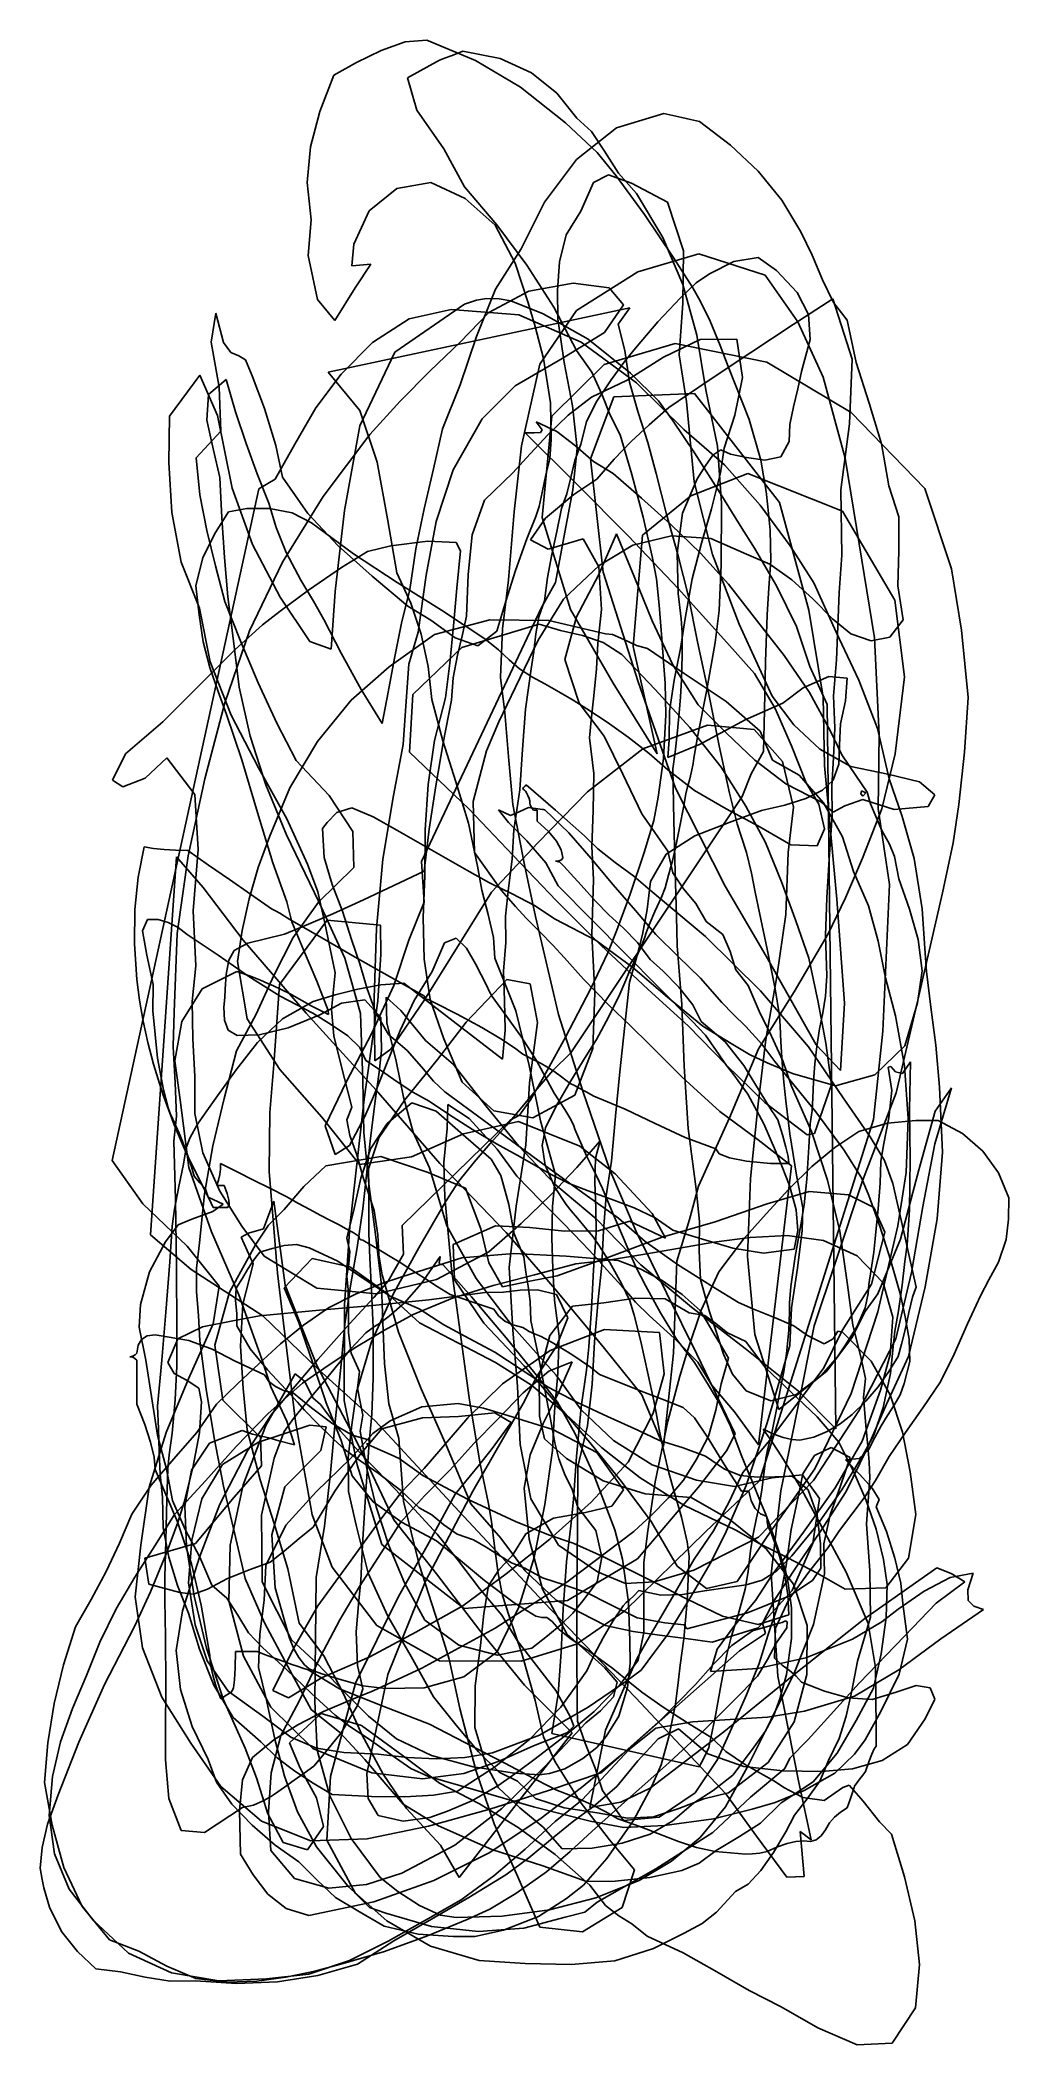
# Model space of a CAD drawing. Extents: x 0 to 83, y -5 to 166.
import ezdxf

# ---------------------------------------------------------------- set-up
doc = ezdxf.new("R2010")
doc.units = 0
for name, color, linetype in [('_B1', 7, 'CONTINUOUS'), ('_B2', 7, 'CONTINUOUS'), ('_F1', 7, 'CONTINUOUS'), ('_F2', 7, 'CONTINUOUS'), ('_T1', 7, 'CONTINUOUS'), ('_T2', 7, 'CONTINUOUS'), ('_Y1', 7, 'CONTINUOUS'), ('_Y2', 7, 'CONTINUOUS'), ('a', 7, 'CONTINUOUS'), ('d', 7, 'CONTINUOUS'), ('E', 7, 'CONTINUOUS'), ('h', 7, 'CONTINUOUS'), ('L1', 7, 'CONTINUOUS'), ('L2', 7, 'CONTINUOUS'), ('m', 7, 'CONTINUOUS'), ('O', 7, 'CONTINUOUS'), ('R', 7, 'CONTINUOUS'), ('t', 7, 'CONTINUOUS'), ('U', 7, 'CONTINUOUS'), ('V', 7, 'CONTINUOUS')]:
    doc.layers.add(name, color=color, linetype=linetype)

msp = doc.modelspace()

# ---------------------------------------------------------------- linework, layer by layer
at = {"layer": '_B1', "color": 7}
for p, q in [((36.162941, 143.266084), (37.18232, 143.582603)), ((37.18232, 143.582603), (38.04811, 143.744802)), ((38.04811, 143.744802), (39.12785, 143.695225)), ((39.12785, 143.695225), (40.11627, 143.529664)), ((30.226577, 139.157374), (36.162941, 143.266084)), ((40.11627, 143.529664), (42.864474, 142.423795)), ((42.864474, 142.423795), (46.698826, 140.280391)), ((46.698826, 140.280391), (50.312993, 137.383349)), ((27.225809, 132.869147), (30.226577, 139.157374)), ((11.000529, 133.713168), (13.595915, 137.194256)), ((13.595915, 137.194256), (15.109946, 133.760147)), ((50.312993, 137.383349), (52.694222, 135.021416)), ((52.694222, 135.021416), (53.896725, 133.357399)), ((10.95161, 129.750919), (11.000529, 133.713168)), ((15.109946, 133.760147), (16.344098, 127.563845)), ((53.896725, 133.357399), (55.780645, 130.571869)), ((25.937765, 125.651357), (27.225809, 132.869147)), ((55.780645, 130.571869), (57.964711, 127.134535)), ((11.201816, 125.495556), (10.95161, 129.750919)), ((16.344098, 127.563845), (18.099849, 122.758355)), ((57.964711, 127.134535), (59.66746, 124.384182)), ((11.993626, 121.257729), (11.201816, 125.495556)), ((25.139571, 118.753949), (25.937765, 125.651357)), ((59.66746, 124.384182), (60.874915, 122.44602)), ((18.099849, 122.758355), (20.451378, 118.279127)), ((60.874915, 122.44602), (62.765099, 119.230166)), ((13.569516, 117.348088), (11.993626, 121.257729)), ((20.451378, 118.279127), (22.965067, 114.495775)), ((24.806079, 113.842611), (25.139571, 118.753949)), ((62.765099, 119.230166), (64.476389, 115.775616)), ((14.46727, 112.757275), (13.569516, 117.348088)), ((42.520455, 115.977542), (35.925678, 113.976213)), ((44.360939, 115.446963), (42.520455, 115.977542)), ((46.216466, 115.012846), (44.360939, 115.446963)), ((47.984567, 114.410272), (46.216466, 115.012846)), ((64.476389, 115.775616), (65.610269, 112.358988)), ((22.965067, 114.495775), (24.806079, 113.842611)), ((35.925678, 113.976213), (31.754346, 109.979464)), ((49.56277, 113.374324), (47.984567, 114.410272)), ((52.412896, 110.409967), (49.56277, 113.374324)), ((16.277993, 108.201642), (14.46727, 112.757275)), ((65.610269, 112.358988), (67.078919, 109.132516)), ((31.754346, 109.979464), (31.467918, 105.048149)), ((55.359167, 107.160912), (52.412896, 110.409967)), ((18.594335, 103.724357), (16.277993, 108.201642)), ((67.078919, 109.132516), (67.832637, 47.381531)), ((58.051913, 103.790513), (55.359167, 107.160912)), ((31.467918, 105.048149), (36.527851, 100.243113)), ((21.008946, 99.368577), (18.594335, 103.724357)), ((60.141462, 100.46212), (58.051913, 103.790513)), ((22.77256, 95.520667), (21.008946, 99.368577)), ((36.527851, 100.243113), (40.317347, 96.243507)), ((61.810685, 97.348042), (60.141462, 100.46212)), ((40.317347, 96.243507), (44.006863, 92.384646)), ((63.200765, 94.020337), (61.810685, 97.348042)), ((23.649343, 93.158239), (22.77256, 95.520667)), ((64.40758, 90.669766), (63.200765, 94.020337)), ((24.236722, 90.623785), (23.649343, 93.158239)), ((44.006863, 92.384646), (47.776803, 88.603294)), ((25.132129, 86.259803), (24.236722, 90.623785)), ((65.527, 87.487077), (64.40758, 90.669766)), ((47.776803, 88.603294), (51.807575, 84.83621)), ((66.301375, 83.743362), (65.527, 87.487077)), ((24.819798, 83.112084), (25.132129, 86.259803)), ((30.74642, 83.028915), (29.49114, 84.168986)), ((29.49114, 84.168986), (29.554169, 81.981327)), ((51.807575, 84.83621), (55.244513, 81.728697)), ((25.013685, 80.874551), (24.819798, 83.112084)), ((32.824365, 80.481035), (30.74642, 83.028915)), ((66.963357, 80.259087), (66.301375, 83.743362)), ((25.6207, 78.467514), (25.013685, 80.874551)), ((29.554169, 81.981327), (30.327852, 78.714453)), ((35.229335, 78.445271), (32.824365, 80.481035)), ((55.244513, 81.728697), (58.482114, 78.395147)), ((30.327852, 78.714453), (30.948867, 75.657285)), ((67.454998, 76.720497), (66.963357, 80.259087)), ((26.547756, 74.811289), (25.6207, 78.467514)), ((37.984123, 74.901062), (35.229335, 78.445271)), ((58.482114, 78.395147), (61.777955, 75.18475)), ((30.948867, 75.657285), (31.777959, 72.670581)), ((65.999425, 72.557493), (67.454998, 76.720497)), ((26.116653, 73.730932), (26.547756, 74.811289)), ((26.389264, 72.370642), (26.116653, 73.730932)), ((40.786469, 71.460748), (37.984123, 74.901062)), ((61.777955, 75.18475), (65.389615, 72.446691)), ((26.988497, 70.729612), (26.389264, 72.370642)), ((31.777959, 72.670581), (33.175875, 69.615103)), ((65.389615, 72.446691), (65.999425, 72.557493)), ((27.537261, 68.807034), (26.988497, 70.729612)), ((43.853101, 68.219669), (40.786469, 71.460748)), ((28.47163, 65.976165), (27.537261, 68.807034)), ((33.175875, 69.615103), (34.661498, 64.691316)), ((19.027391, 64.425626), (19.911681, 66.787419)), ((19.911681, 66.787419), (20.864331, 59.627655)), ((47.400748, 65.273163), (43.853101, 68.219669)), ((28.778281, 63.907846), (28.47163, 65.976165)), ((51.190692, 61.348831), (47.400748, 65.273163)), ((17.111189, 63.72038), (17.747551, 64.059382)), ((18.157329, 61.440311), (17.111189, 63.72038)), ((17.747551, 64.059382), (19.027391, 64.425626)), ((28.862863, 62.216647), (28.778281, 63.907846)), ((34.661498, 64.691316), (37.148272, 60.203689)), ((29.131024, 60.517142), (28.862863, 62.216647)), ((17.263766, 57.990191), (18.157329, 61.440311)), ((30.546772, 55.621407), (29.131024, 60.517142)), ((37.148272, 60.203689), (40.3459, 56.004522)), ((55.510314, 57.737662), (51.190692, 61.348831)), ((20.864331, 59.627655), (23.585536, 52.785604)), ((17.068019, 54.411225), (17.263766, 57.990191)), ((60.08334, 54.223688), (55.510314, 57.737662)), ((32.477202, 50.776053), (30.546772, 55.621407)), ((40.3459, 56.004522), (43.964088, 51.946112)), ((17.284766, 50.810514), (17.068019, 54.411225)), ((64.633501, 50.590952), (60.08334, 54.223688)), ((23.585536, 52.785604), (27.029811, 46.155116)), ((43.964088, 51.946112), (46.120628, 48.999433)), ((17.62868, 47.29516), (17.284766, 50.810514)), ((34.627938, 45.919702), (32.477202, 50.776053)), ((67.832637, 47.381531), (64.633501, 50.590952)), ((46.120628, 48.999433), (48.860941, 46.376632)), ((18.728139, 43.015655), (17.62868, 47.29516)), ((27.029811, 46.155116), (30.151672, 39.630043)), ((48.860941, 46.376632), (52.150713, 44.304427)), ((36.704599, 40.99098), (34.627938, 45.919702)), ((19.946675, 39.293833), (18.728139, 43.015655)), ((52.150713, 44.304427), (55.95563, 43.009535)), ((55.95563, 43.009535), (59.187037, 42.470629)), ((59.187037, 42.470629), (62.388949, 43.208166)), ((62.388949, 43.208166), (64.991849, 43.451137)), ((64.991849, 43.451137), (66.426212, 41.428519)), ((66.426212, 41.428519), (65.870497, 37.628102)), ((30.151672, 39.630043), (33.773625, 35.010987)), ((39.260952, 38.054321), (36.704599, 40.99098)), ((21.11391, 35.448454), (19.946675, 39.293833)), ((41.341556, 35.280812), (39.260952, 38.054321)), ((65.870497, 37.628102), (64.088978, 33.595793)), ((22.059452, 30.798288), (21.11391, 35.448454)), ((33.773625, 35.010987), (37.457511, 30.172216)), ((43.97006, 32.763703), (41.341556, 35.280812)), ((48.170107, 30.596235), (43.97006, 32.763703)), ((64.088978, 33.595793), (61.189594, 30.423231)), ((24.160811, 28.027149), (22.059452, 30.798288)), ((37.457511, 30.172216), (41.28396, 25.522632)), ((50.531116, 30.106817), (48.170107, 30.596235)), ((52.800262, 29.779496), (50.531116, 30.106817)), ((55.031876, 29.512005), (52.800262, 29.779496)), ((57.280291, 29.202065), (55.031876, 29.512005)), ((61.189594, 30.423231), (57.280291, 29.202065)), ((25.838261, 24.777854), (24.160811, 28.027149)), ((27.416916, 21.326499), (25.838261, 24.777854)), ((41.28396, 25.522632), (45.33361, 21.471127)), ((29.221886, 17.94918), (27.416916, 21.326499)), ((45.33361, 21.471127), (35.718753, 9.113216)), ((31.230738, 15.01129), (29.221886, 17.94918)), ((34.129588, 11.882639), (31.230738, 15.01129)), ((35.718753, 9.113216), (34.129588, 11.882639))]:
    msp.add_line(p, q, dxfattribs=at)
at = {"layer": '_B2', "color": 7}
for p, q in [((28.321692, 139.99022), (31.455034, 141.998719)), ((31.455034, 141.998719), (35.019593, 142.798017)), ((35.019593, 142.798017), (40.802789, 142.333498)), ((40.802789, 142.333498), (46.107275, 140.024146)), ((25.651282, 137.287654), (28.321692, 139.99022)), ((46.107275, 140.024146), (50.827581, 136.547016)), ((23.47552, 134.406147), (25.651282, 137.287654)), ((50.827581, 136.547016), (54.858231, 132.579165)), ((21.687997, 131.329764), (23.47552, 134.406147)), ((54.858231, 132.579165), (58.316242, 129.553475)), ((20.010259, 128.331253), (21.687997, 131.329764)), ((18.631437, 127.501957), (20.010259, 128.331253)), ((58.316242, 129.553475), (61.369499, 126.117587)), ((6.136009, 70.257227), (18.631437, 127.501957)), ((61.369499, 126.117587), (63.936896, 122.645485)), ((63.936896, 122.645485), (65.93731, 119.511155)), ((65.93731, 119.511155), (67.841367, 115.279778)), ((38.312182, 116.343175), (33.60644, 115.106259)), ((43.343236, 116.278322), (38.312182, 116.343175)), ((48.181874, 115.13682), (43.343236, 116.278322)), ((33.60644, 115.106259), (29.743726, 112.342446)), ((48.780163, 115.101407), (48.181874, 115.13682)), ((49.754912, 114.657661), (48.780163, 115.101407)), ((50.835698, 114.146214), (49.754912, 114.657661)), ((67.841367, 115.279778), (69.768219, 111.191884)), ((51.752094, 113.907697), (50.835698, 114.146214)), ((54.877755, 111.779525), (51.752094, 113.907697)), ((29.743726, 112.342446), (26.504217, 109.484708)), ((58.472277, 109.382623), (54.877755, 111.779525)), ((69.768219, 111.191884), (71.386281, 107.086169)), ((26.504217, 109.484708), (23.643019, 105.975651)), ((61.373436, 106.863975), (58.472277, 109.382623)), ((23.643019, 105.975651), (21.282265, 102.025993)), ((62.419006, 104.370566), (61.373436, 106.863975)), ((71.386281, 107.086169), (72.363968, 102.801331)), ((64.680946, 103.103725), (62.419006, 104.370566)), ((66.758743, 100.752009), (64.680946, 103.103725)), ((72.363968, 102.801331), (73.489118, 99.568507)), ((21.282265, 102.025993), (19.544078, 97.846465)), ((68.390145, 97.841719), (66.758743, 100.752009)), ((73.489118, 99.568507), (74.493177, 95.983247)), ((19.544078, 97.846465), (18.581824, 95.226385)), ((69.31291, 94.899159), (68.390145, 97.841719)), ((74.493177, 95.983247), (75.180673, 91.711107)), ((18.581824, 95.226385), (17.795917, 92.548645)), ((70.614387, 91.958736), (69.31291, 94.899159)), ((17.795917, 92.548645), (17.203129, 89.86546)), ((71.416085, 88.948947), (70.614387, 91.958736)), ((75.180673, 91.711107), (75.403388, 88.336217)), ((17.203129, 89.86546), (16.820219, 87.229052)), ((72.065091, 85.832009), (71.416085, 88.948947)), ((16.820219, 87.229052), (17.637277, 82.340188)), ((75.403388, 88.336217), (75.544642, 86.350826)), ((72.908497, 82.570142), (72.065091, 85.832009)), ((75.544642, 86.350826), (75.915651, 83.333766)), ((17.637277, 82.340188), (20.41466, 77.996183)), ((73.679332, 78.319071), (72.908497, 82.570142)), ((75.915651, 83.333766), (76.348683, 80.096387)), ((76.348683, 80.096387), (76.652367, 76.49075)), ((20.41466, 77.996183), (23.989884, 73.940248)), ((73.992347, 73.825899), (73.679332, 78.319071)), ((76.652367, 76.49075), (76.918073, 70.948741)), ((23.989884, 73.940248), (27.20047, 69.915604)), ((36.063407, 72.526374), (40.755016, 73.563555)), ((40.755016, 73.563555), (46.006945, 71.461672)), ((73.812845, 69.235204), (73.992347, 73.825899)), ((31.641948, 70.570324), (36.063407, 72.526374)), ((8.734326, 66.5446), (6.136009, 70.257227)), ((27.20047, 69.915604), (31.641948, 70.570324)), ((46.006945, 71.461672), (49.001484, 69.115705)), ((76.918073, 70.948741), (76.467306, 65.271814)), ((49.001484, 69.115705), (52.157589, 65.739346)), ((73.106124, 64.69156), (73.812845, 69.235204)), ((12.505011, 62.957659), (8.734326, 66.5446)), ((50.24245, 65.070658), (47.582599, 64.248831)), ((53.29725, 63.626396), (50.24245, 65.070658)), ((52.157589, 65.739346), (53.29725, 63.626396)), ((76.467306, 65.271814), (75.450438, 59.469319)), ((38.791565, 64.691913), (35.198074, 63.085117)), ((41.718213, 64.553442), (38.791565, 64.691913)), ((44.694872, 64.241087), (41.718213, 64.553442)), ((47.582599, 64.248831), (44.694872, 64.241087)), ((71.414218, 57.349533), (73.106124, 64.69156)), ((15.239362, 59.534587), (12.505011, 62.957659)), ((35.198074, 63.085117), (35.323929, 60.082368)), ((35.323929, 60.082368), (37.799287, 56.395346)), ((14.728677, 56.31357), (15.239362, 59.534587)), ((75.450438, 59.469319), (74.017842, 53.550607)), ((69.122764, 50.392238), (71.414218, 57.349533)), ((12.635597, 51.64656), (14.728677, 56.31357)), ((37.799287, 56.395346), (41.254309, 52.735731)), ((74.017842, 53.550607), (72.144312, 49.477519)), ((10.72267, 47.06647), (12.635597, 51.64656)), ((21.72474, 52.059918), (19.216531, 47.650845)), ((22.514382, 51.436683), (21.72474, 52.059918)), ((22.904932, 50.72159), (22.514382, 51.436683)), ((41.254309, 52.735731), (44.103123, 49.460818)), ((23.243812, 50.026665), (22.904932, 50.72159)), ((23.878442, 49.463934), (23.243812, 50.026665)), ((66.04101, 43.962168), (69.122764, 50.392238)), ((25.582347, 47.166077), (23.878442, 49.463934)), ((44.103123, 49.460818), (46.859369, 46.211083)), ((72.144312, 49.477519), (70.476507, 45.637808)), ((9.275037, 42.39581), (10.72267, 47.06647)), ((19.216531, 47.650845), (17.30638, 42.610767)), ((27.47815, 45.08917), (25.582347, 47.166077)), ((46.859369, 46.211083), (49.517579, 42.911916)), ((29.576021, 42.956087), (27.47815, 45.08917)), ((70.476507, 45.637808), (68.708828, 42.040438)), ((31.886125, 40.489708), (29.576021, 42.956087)), ((49.517579, 42.911916), (52.072282, 39.488708)), ((61.97819, 38.201822), (66.04101, 43.962168)), ((8.577836, 37.45709), (9.275037, 42.39581)), ((17.30638, 42.610767), (16.193874, 37.460041)), ((68.708828, 42.040438), (66.535671, 38.694362)), ((33.838515, 38.391939), (31.886125, 40.489708)), ((52.072282, 39.488708), (54.305052, 35.677606)), ((35.653935, 36.112477), (33.838515, 38.391939)), ((59.40317, 34.373311), (61.97819, 38.201822)), ((66.535671, 38.694362), (64.435719, 35.574667)), ((8.071155, 33.054383), (8.577836, 37.45709)), ((16.193874, 37.460041), (16.078597, 32.719027)), ((37.452466, 33.772527), (35.653935, 36.112477)), ((54.305052, 35.677606), (56.79707, 33.752189)), ((56.79707, 33.752189), (59.40317, 34.373311)), ((64.435719, 35.574667), (62.616604, 32.813159)), ((8.720592, 28.702915), (8.071155, 33.054383)), ((16.078597, 32.719027), (17.308894, 28.008351)), ((39.354204, 31.49329), (37.452466, 33.772527)), ((62.616604, 32.813159), (61.580357, 30.799144)), ((40.660424, 29.322482), (39.354204, 31.49329)), ((61.580357, 30.799144), (61.829024, 29.921926)), ((42.309254, 27.196772), (40.660424, 29.322482)), ((61.829024, 29.921926), (59.598754, 28.447674)), ((10.361984, 24.506903), (8.720592, 28.702915)), ((17.308894, 28.008351), (19.640519, 23.63428)), ((59.598754, 28.447674), (47.870139, 18.074482)), ((43.937425, 25.059752), (42.309254, 27.196772)), ((12.831183, 20.570559), (10.361984, 24.506903)), ((45.181667, 22.855011), (43.937425, 25.059752)), ((19.640519, 23.63428), (23.235172, 20.132871)), ((45.473191, 22.014374), (45.181667, 22.855011)), ((15.380051, 16.88346), (12.831183, 20.570559)), ((42.050788, 20.35297), (43.647921, 20.96547)), ((43.647921, 20.96547), (44.875332, 21.4519)), ((44.875332, 21.4519), (45.473191, 22.014374)), ((23.235172, 20.132871), (28.254548, 18.040183)), ((36.091847, 17.985372), (39.129612, 19.048933)), ((39.129612, 19.048933), (42.050788, 20.35297)), ((28.254548, 18.040183), (32.584494, 17.527413)), ((32.584494, 17.527413), (36.091847, 17.985372)), ((47.870139, 18.074482), (43.320663, 16.536415)), ((18.845345, 13.923401), (15.380051, 16.88346)), ((43.320663, 16.536415), (38.323228, 14.949721)), ((23.06148, 12.250662), (18.845345, 13.923401)), ((38.323228, 14.949721), (33.09743, 13.513168)), ((27.862874, 12.42552), (23.06148, 12.250662)), ((33.09743, 13.513168), (27.862874, 12.42552))]:
    msp.add_line(p, q, dxfattribs=at)
at = {"layer": '_F1', "color": 7}
for p, q in [((47.153568, 153.630744), (48.442233, 154.2853)), ((48.442233, 154.2853), (50.39884, 153.577951)), ((46.086604, 151.179442), (47.153568, 153.630744)), ((50.39884, 153.577951), (53.469632, 151.94354)), ((44.823494, 149.159152), (46.086604, 151.179442)), ((53.469632, 151.94354), (54.834894, 147.793526)), ((44.249952, 146.859327), (44.823494, 149.159152)), ((54.834894, 147.793526), (54.765546, 143.339922)), ((44.104629, 144.426841), (44.249952, 146.859327)), ((44.126166, 142.008581), (44.104629, 144.426841)), ((44.658398, 138.286474), (44.126166, 142.008581)), ((54.765546, 143.339922), (54.452882, 138.938836)), ((54.452882, 138.938836), (55.088198, 134.946364)), ((45.373367, 134.592533), (44.658398, 138.286474)), ((45.781113, 130.957991), (45.373367, 134.592533)), ((55.088198, 134.946364), (55.756199, 128.116258)), ((45.391675, 127.414077), (45.781113, 130.957991)), ((44.709811, 123.821907), (45.391675, 127.414077)), ((55.756199, 128.116258), (57.311452, 121.922795)), ((43.933887, 119.5137), (44.709811, 123.821907)), ((49.119123, 123.682955), (47.583074, 120.160259)), ((50.638032, 120.043748), (49.119123, 123.682955)), ((57.311452, 121.922795), (59.578583, 115.966918)), ((47.583074, 120.160259), (45.698841, 116.594445)), ((52.168591, 116.245448), (50.638032, 120.043748)), ((42.727502, 117.407611), (43.933887, 119.5137)), ((32.496355, 95.752267), (42.727502, 117.407611)), ((45.698841, 116.594445), (44.73036, 112.964397)), ((53.917477, 112.517812), (52.168591, 116.245448)), ((59.578583, 115.966918), (62.382227, 109.849571)), ((44.73036, 112.964397), (45.941579, 109.249002)), ((56.091357, 109.090605), (53.917477, 112.517812)), ((62.382227, 109.849571), (64.25035, 107.395078)), ((45.941579, 109.249002), (48.072074, 106.432063)), ((58.480905, 106.706889), (56.091357, 109.090605)), ((48.072074, 106.432063), (49.6598, 103.178798)), ((60.914215, 104.389695), (58.480905, 106.706889)), ((64.25035, 107.395078), (66.459315, 105.321503)), ((63.566063, 102.352482), (60.914215, 104.389695)), ((66.459315, 105.321503), (69.096567, 103.846439)), ((49.6598, 103.178798), (51.279501, 99.804448)), ((69.096567, 103.846439), (72.249553, 103.187478)), ((72.249553, 103.187478), (74.965468, 102.534729)), ((66.61123, 100.808711), (63.566063, 102.352482)), ((70.1337, 101.03305), (68.586145, 100.493836)), ((70.010946, 101.751087), (69.960386, 101.509398)), ((69.960386, 101.509398), (70.115712, 101.317456)), ((70.372157, 101.608885), (70.010946, 101.751087)), ((70.115712, 101.317456), (70.372157, 101.608885)), ((72.793851, 100.173301), (70.1337, 101.03305)), ((74.965468, 102.534729), (76.263526, 101.419465)), ((76.263526, 101.419465), (75.690661, 100.434668)), ((51.279501, 99.804448), (53.505911, 96.624272)), ((67.596788, 99.953209), (66.61123, 100.808711)), ((68.586145, 100.493836), (67.596788, 99.953209)), ((75.690661, 100.434668), (72.793851, 100.173301)), ((32.736805, 92.284625), (32.496355, 95.752267)), ((53.505911, 96.624272), (53.936899, 94.775477)), ((53.936899, 94.775477), (54.828568, 93.413634)), ((54.828568, 93.413634), (55.873688, 92.160278)), ((31.404947, 89.031014), (32.736805, 92.284625)), ((55.873688, 92.160278), (56.765019, 90.636953)), ((56.765019, 90.636953), (58.192674, 89.525896)), ((30.147529, 85.173336), (31.404947, 89.031014)), ((35.456288, 89.209822), (34.46967, 88.815268)), ((36.339453, 88.340838), (35.456288, 89.209822)), ((58.192674, 89.525896), (58.799077, 88.057819)), ((34.46967, 88.815268), (33.409892, 86.352037)), ((37.088871, 87.013449), (36.339453, 88.340838)), ((58.799077, 88.057819), (59.281457, 86.515096)), ((33.409892, 86.352037), (31.865843, 83.897139)), ((38.057019, 85.136512), (37.088871, 87.013449)), ((59.281457, 86.515096), (60.337043, 85.180101)), ((28.220548, 81.060312), (30.147529, 85.173336)), ((31.865843, 83.897139), (30.669231, 81.336622)), ((38.275698, 84.678342), (38.057019, 85.136512)), ((38.523645, 84.238947), (38.259657, 84.694093)), ((38.259657, 84.694093), (38.275698, 84.678342)), ((39.74936, 82.547535), (38.523645, 84.238947)), ((60.337043, 85.180101), (61.275858, 82.968805)), ((40.968796, 80.837293), (39.74936, 82.547535)), ((61.275858, 82.968805), (62.324331, 80.847641)), ((26.102774, 76.973137), (28.220548, 81.060312)), ((30.669231, 81.336622), (29.45541, 78.317109)), ((42.287754, 78.765756), (40.968796, 80.837293)), ((62.324331, 80.847641), (63.306996, 78.746049)), ((43.812048, 75.990465), (42.287754, 78.765756)), ((63.306996, 78.746049), (64.048394, 76.593479)), ((24.272981, 73.193), (26.102774, 76.973137)), ((29.45541, 78.317109), (28.478592, 75.897938)), ((28.478592, 75.897938), (27.660379, 73.995768)), ((44.725128, 74.59812), (43.812048, 75.990465)), ((64.048394, 76.593479), (65.74093, 72.709785)), ((27.660379, 73.995768), (26.358798, 71.541882)), ((45.227321, 73.743407), (44.725128, 74.59812)), ((45.474573, 73.205579), (45.227321, 73.743407)), ((25.143068, 70.766378), (24.272981, 73.193)), ((45.573938, 72.91541), (45.474573, 73.205579)), ((45.936421, 72.055977), (45.573938, 72.91541)), ((46.605189, 70.6056), (45.936421, 72.055977)), ((65.74093, 72.709785), (67.119701, 68.576988)), ((26.358798, 71.541882), (25.143068, 70.766378)), ((47.377978, 68.988258), (46.605189, 70.6056)), ((47.913837, 67.850549), (47.377978, 68.988258)), ((67.119701, 68.576988), (68.155953, 64.215533)), ((48.704145, 66.025475), (47.913837, 67.850549)), ((49.629435, 63.830358), (48.704145, 66.025475)), ((50.342181, 62.152233), (49.629435, 63.830358)), ((68.155953, 64.215533), (68.820942, 59.645869)), ((50.778251, 61.188817), (50.342181, 62.152233)), ((51.595291, 59.605951), (50.778251, 61.188817)), ((52.867615, 57.25264), (51.595291, 59.605951)), ((68.820942, 59.645869), (69.266506, 56.209849)), ((54.24868, 55.006536), (52.867615, 57.25264)), ((55.771056, 53.021218), (54.24868, 55.006536)), ((69.266506, 56.209849), (69.91853, 53.629168)), ((56.972375, 51.098034), (55.771056, 53.021218)), ((69.91853, 53.629168), (70.359489, 51.661458)), ((70.359489, 51.661458), (70.171851, 50.064353)), ((57.959152, 49.44444), (56.972375, 51.098034)), ((70.171851, 50.064353), (70.389012, 47.659185)), ((28.352714, 46.977628), (29.81225, 48.071898)), ((29.81225, 48.071898), (32.51136, 49.253258)), ((32.51136, 49.253258), (35.622721, 49.532901)), ((35.622721, 49.532901), (37.769346, 49.124313)), ((37.769346, 49.124313), (39.850709, 48.517804)), ((39.850709, 48.517804), (43.689822, 47.319688)), ((58.842972, 47.616688), (57.959152, 49.44444)), ((26.438872, 44.853435), (28.352714, 46.977628)), ((43.689822, 47.319688), (47.43853, 45.362769)), ((59.735415, 45.171043), (58.842972, 47.616688)), ((70.389012, 47.659185), (70.556634, 45.910311)), ((23.523788, 42.017556), (26.438872, 44.853435)), ((47.43853, 45.362769), (49.717831, 42.186699)), ((60.263403, 43.896524), (59.735415, 45.171043)), ((70.556634, 45.910311), (70.665723, 44.521984)), ((70.665723, 44.521984), (70.707283, 43.198451)), ((60.79139, 42.622004), (60.263403, 43.896524)), ((70.707283, 43.198451), (70.421993, 39.290181)), ((20.932404, 39.155148), (23.523788, 42.017556)), ((49.717831, 42.186699), (48.736353, 40.769684)), ((61.319376, 41.347483), (60.79139, 42.622004)), ((61.847363, 40.072963), (61.319376, 41.347483)), ((43.742782, 39.759437), (41.386218, 38.432009)), ((46.468749, 40.249631), (43.742782, 39.759437)), ((48.736353, 40.769684), (46.468749, 40.249631)), ((62.094633, 39.393472), (61.847363, 40.072963)), ((62.646913, 37.863902), (62.094633, 39.393472)), ((19.212405, 35.719395), (20.932404, 39.155148)), ((41.386218, 38.432009), (40.23266, 36.558964)), ((63.230251, 36.20425), (62.646913, 37.863902)), ((70.421993, 39.290181), (70.729512, 35.271493)), ((40.23266, 36.558964), (39.097329, 35.354489)), ((63.529288, 35.307952), (63.230251, 36.20425)), ((19.092876, 32.76772), (19.212405, 35.719395)), ((39.097329, 35.354489), (38.215322, 33.989529)), ((63.755008, 34.220175), (63.529288, 35.307952)), ((64.027376, 32.130567), (63.755008, 34.220175)), ((70.729512, 35.271493), (70.764249, 31.311738)), ((18.706818, 29.866035), (19.092876, 32.76772)), ((38.215322, 33.989529), (37.82174, 31.63503)), ((37.82174, 31.63503), (37.513698, 28.896661)), ((64.049808, 29.498885), (64.027376, 32.130567)), ((70.764249, 31.311738), (69.6606, 27.58027)), ((18.590889, 27.023452), (18.706818, 29.866035)), ((63.608532, 26.437997), (64.049808, 29.498885)), ((37.513698, 28.896661), (37.073757, 25.467727)), ((69.6606, 27.58027), (69.173437, 25.02683)), ((19.281748, 24.249086), (18.590889, 27.023452)), ((63.056329, 24.372651), (63.608532, 26.437997)), ((19.994117, 20.925929), (19.281748, 24.249086)), ((37.073757, 25.467727), (37.04901, 21.913891)), ((62.520238, 22.877431), (63.056329, 24.372651)), ((69.173437, 25.02683), (68.710749, 22.884731)), ((61.803584, 21.572106), (62.520238, 22.877431)), ((68.710749, 22.884731), (68.107468, 20.970566)), ((20.810347, 17.771416), (19.994117, 20.925929)), ((37.04901, 21.913891), (37.986559, 18.800811)), ((60.709699, 20.076443), (61.803584, 21.572106)), ((68.107468, 20.970566), (67.198516, 19.100937)), ((37.986559, 18.800811), (39.051532, 16.762501)), ((59.040854, 17.84056), (60.709699, 20.076443)), ((67.198516, 19.100937), (66.449002, 17.333006)), ((21.930262, 14.729523), (20.810347, 17.771416)), ((57.373147, 16.539199), (59.040854, 17.84056)), ((66.449002, 17.333006), (65.367862, 15.825933)), ((39.051532, 16.762501), (40.874962, 15.053398)), ((53.937456, 13.962853), (55.680655, 15.478063)), ((55.680655, 15.478063), (57.373147, 16.539199)), ((65.367862, 15.825933), (64.289432, 14.434172)), ((23.553685, 11.744224), (21.930262, 14.729523)), ((40.874962, 15.053398), (42.87687, 13.408088)), ((51.984498, 12.821906), (53.937456, 13.962853)), ((64.289432, 14.434172), (63.548037, 13.012183)), ((42.87687, 13.408088), (44.477283, 11.56115)), ((47.04638, 11.625136), (49.618129, 12.044028)), ((49.618129, 12.044028), (51.984498, 12.821906)), ((63.548037, 13.012183), (62.517672, 11.246703)), ((26.272231, 8.319803), (23.553685, 11.744224)), ((44.477283, 11.56115), (47.04638, 11.625136)), ((62.517672, 11.246703), (61.434712, 9.712346)), ((60.338521, 8.559107), (59.268462, 7.936981)), ((61.434712, 9.712346), (60.338521, 8.559107)), ((29.532533, 5.424132), (26.272231, 8.319803)), ((59.268462, 7.936981), (57.656846, 6.172083)), ((33.264745, 3.268255), (29.532533, 5.424132)), ((56.430581, 5.207168), (54.877523, 4.3883)), ((57.656846, 6.172083), (56.430581, 5.207168)), ((54.877523, 4.3883), (52.285527, 3.061542)), ((37.399034, 2.063209), (33.264745, 3.268255)), ((41.345922, 1.810054), (37.399034, 2.063209)), ((45.262455, 1.710292), (41.345922, 1.810054)), ((48.968903, 2.036571), (45.262455, 1.710292)), ((52.285527, 3.061542), (48.968903, 2.036571))]:
    msp.add_line(p, q, dxfattribs=at)
at = {"layer": '_F2', "color": 7}
for p, q in [((49.108529, 158.298703), (53.167853, 159.521326)), ((53.167853, 159.521326), (53.92545, 159.348281)), ((53.92545, 159.348281), (54.68305, 159.17524)), ((54.68305, 159.17524), (55.440648, 159.002195)), ((55.440648, 159.002195), (56.198262, 158.829139)), ((45.698105, 155.587227), (49.108529, 158.298703)), ((56.198262, 158.829139), (58.833921, 156.801666)), ((42.97739, 151.954831), (45.698105, 155.587227)), ((58.833921, 156.801666), (61.195029, 154.580876)), ((61.195029, 154.580876), (63.215125, 152.132222)), ((63.215125, 152.132222), (64.827754, 149.421175)), ((40.987187, 147.969453), (42.97739, 151.954831)), ((64.827754, 149.421175), (65.806041, 147.416449)), ((38.79241, 144.524496), (40.987187, 147.969453)), ((65.806041, 147.416449), (66.68866, 145.318164)), ((66.68866, 145.318164), (67.628601, 143.391297)), ((37.18429, 140.501762), (38.79241, 144.524496)), ((67.628601, 143.391297), (68.77884, 141.900834)), ((68.77884, 141.900834), (69.56241, 138.269926)), ((35.80415, 136.375061), (37.18429, 140.501762)), ((14.332192, 135.558993), (15.830247, 136.83538)), ((15.830247, 136.83538), (16.645071, 134.065964)), ((69.56241, 138.269926), (70.656735, 134.81024)), ((14.203911, 133.366928), (14.332192, 135.558993)), ((34.293302, 132.618229), (35.80415, 136.375061)), ((14.756643, 130.818309), (14.203911, 133.366928)), ((16.645071, 134.065964), (17.538022, 131.382474)), ((70.656735, 134.81024), (71.703949, 131.359501)), ((33.523849, 129.209713), (34.293302, 132.618229)), ((15.30162, 128.472215), (14.756643, 130.818309)), ((17.538022, 131.382474), (18.488755, 128.790102)), ((71.703949, 131.359501), (72.346177, 127.755447)), ((15.485295, 125.030899), (15.30162, 128.472215)), ((18.488755, 128.790102), (19.476934, 126.294038)), ((32.720147, 125.806841), (33.523849, 129.209713)), ((72.346177, 127.755447), (73.181961, 125.136729)), ((15.687327, 121.64395), (15.485295, 125.030899)), ((19.476934, 126.294038), (20.099361, 124.223357)), ((32.001821, 122.38874), (32.720147, 125.806841)), ((73.181961, 125.136729), (73.200079, 122.229505)), ((20.099361, 124.223357), (20.972587, 122.09099)), ((53.81104, 123.501441), (50.510395, 122.709824)), ((57.166552, 123.266736), (53.81104, 123.501441)), ((60.190089, 121.931585), (57.166552, 123.266736)), ((15.975453, 118.305718), (15.687327, 121.64395)), ((20.972587, 122.09099), (22.218742, 119.725378)), ((31.488496, 118.934535), (32.001821, 122.38874)), ((50.510395, 122.709824), (47.651453, 120.966035)), ((62.185542, 121.101965), (60.190089, 121.931585)), ((73.200079, 122.229505), (73.096072, 119.228989)), ((22.218742, 119.725378), (23.301753, 117.937658)), ((47.651453, 120.966035), (44.602081, 118.107906)), ((64.070021, 119.757478), (62.185542, 121.101965)), ((65.850759, 118.125841), (64.070021, 119.757478)), ((16.417413, 115.010557), (15.975453, 118.305718)), ((23.301753, 117.937658), (24.168968, 116.357256)), ((30.802044, 116.046222), (31.488496, 118.934535)), ((44.602081, 118.107906), (42.436384, 114.612928)), ((67.53499, 116.43476), (65.850759, 118.125841)), ((73.096072, 119.228989), (73.565475, 116.330394)), ((24.168968, 116.357256), (25.661743, 113.509989)), ((69.098019, 115.142024), (67.53499, 116.43476)), ((73.565475, 116.330394), (72.418403, 114.867349)), ((16.944878, 110.60141), (16.417413, 115.010557)), ((30.197273, 113.064933), (30.802044, 116.046222)), ((42.436384, 114.612928), (40.519316, 110.58987)), ((70.827536, 114.545389), (69.098019, 115.142024)), ((72.418403, 114.867349), (70.827536, 114.545389)), ((25.661743, 113.509989), (27.350898, 110.394169)), ((29.650075, 110.163999), (30.197273, 113.064933)), ((17.8866, 106.419134), (16.944878, 110.60141)), ((27.350898, 110.394169), (29.136346, 107.516747)), ((29.136346, 107.516747), (29.650075, 110.163999)), ((40.519316, 110.58987), (39.094227, 107.6445)), ((19.23359, 102.281149), (17.8866, 106.419134)), ((39.094227, 107.6445), (38.043654, 105.171649)), ((38.043654, 105.171649), (36.896839, 100.849503)), ((20.976869, 98.004887), (19.23359, 102.281149)), ((36.896839, 100.849503), (37.01415, 96.515758)), ((23.780806, 92.24334), (20.976869, 98.004887)), ((37.01415, 96.515758), (39.316773, 93.259608)), ((39.316773, 93.259608), (40.508326, 91.912101)), ((25.968929, 87.496165), (23.780806, 92.24334)), ((40.508326, 91.912101), (41.420649, 90.922088)), ((41.420649, 90.922088), (42.5803, 89.732245)), ((42.5803, 89.732245), (43.704304, 88.599744)), ((27.287607, 82.771321), (25.968929, 87.496165)), ((43.704304, 88.599744), (44.677056, 87.524302)), ((44.677056, 87.524302), (46.309672, 85.70356)), ((46.309672, 85.70356), (48.46784, 83.483921)), ((27.483209, 77.07678), (27.287607, 82.771321)), ((48.46784, 83.483921), (50.316517, 81.743649)), ((50.316517, 81.743649), (51.906241, 80.170212)), ((51.906241, 80.170212), (54.726544, 77.363611)), ((27.568618, 72.627676), (27.483209, 77.07678)), ((54.726544, 77.363611), (57.926876, 74.433577)), ((34.733016, 75.03105), (34.686113, 72.986273)), ((36.565609, 73.845237), (34.733016, 75.03105)), ((38.942868, 71.211917), (36.565609, 73.845237)), ((57.926876, 74.433577), (61.209431, 72.020292)), ((28.004206, 68.271579), (27.568618, 72.627676)), ((34.686113, 72.986273), (34.394566, 70.087033)), ((61.209431, 72.020292), (64.039109, 69.790524)), ((34.394566, 70.087033), (34.493821, 67.098985)), ((40.623778, 68.914191), (38.942868, 71.211917)), ((42.63265, 66.851694), (40.623778, 68.914191)), ((64.039109, 69.790524), (61.229333, 46.005327)), ((28.579724, 63.951606), (28.004206, 68.271579)), ((34.493821, 67.098985), (34.783722, 64.05876)), ((44.532601, 64.923766), (42.63265, 66.851694)), ((29.084916, 59.610885), (28.579724, 63.951606)), ((34.783722, 64.05876), (35.06413, 61.003008)), ((46.209958, 63.201725), (44.532601, 64.923766)), ((47.182921, 62.172819), (46.209958, 63.201725)), ((48.323542, 60.901905), (47.182921, 62.172819)), ((35.06413, 61.003008), (35.796011, 55.604568)), ((49.538438, 59.559754), (48.323542, 60.901905)), ((29.18749, 56.447823), (29.084916, 59.610885)), ((50.31663, 58.678318), (49.538438, 59.559754)), ((50.729419, 58.175254), (50.31663, 58.678318)), ((51.924543, 57.022249), (50.729419, 58.175254)), ((29.329597, 52.944079), (29.18749, 56.447823)), ((54.047624, 55.092637), (51.924543, 57.022249)), ((35.796011, 55.604568), (36.568547, 50.026025)), ((56.060179, 53.048512), (54.047624, 55.092637)), ((57.231726, 51.11678), (56.060179, 53.048512)), ((29.715999, 49.507352), (29.329597, 52.944079)), ((36.568547, 50.026025), (37.47693, 44.531669)), ((59.174657, 48.814341), (57.231726, 51.11678)), ((30.551456, 46.545328), (29.715999, 49.507352)), ((61.229333, 46.005327), (59.174657, 48.814341)), ((30.96343, 41.216222), (30.551456, 46.545328)), ((37.47693, 44.531669), (38.19904, 40.969647)), ((32.310589, 35.823649), (30.96343, 41.216222)), ((38.19904, 40.969647), (38.462246, 39.469576)), ((38.462246, 39.469576), (38.721959, 37.374731)), ((38.721959, 37.374731), (39.036052, 35.04821)), ((33.914207, 30.784427), (32.310589, 35.823649)), ((39.036052, 35.04821), (39.38988, 33.16202)), ((39.38988, 33.16202), (39.968771, 31.413083)), ((34.854272, 27.729979), (33.914207, 30.784427)), ((39.968771, 31.413083), (41.038289, 28.227917)), ((35.763556, 23.546551), (34.854272, 27.729979)), ((41.038289, 28.227917), (42.186098, 24.224573)), ((42.186098, 24.224573), (42.895466, 21.112026)), ((37.122679, 18.268143), (35.763556, 23.546551)), ((42.895466, 21.112026), (43.888649, 18.984945)), ((43.888649, 18.984945), (46.027504, 15.590204)), ((38.68823, 13.693047), (37.122679, 18.268143)), ((46.027504, 15.590204), (48.510292, 12.330089)), ((40.699391, 9.190355), (38.68823, 13.693047)), ((48.510292, 12.330089), (50.657729, 9.786247)), ((42.581875, 4.899714), (40.699391, 9.190355)), ((50.657729, 9.786247), (49.608616, 6.566735)), ((49.608616, 6.566735), (46.234141, 4.481534)), ((46.234141, 4.481534), (42.581875, 4.899714))]:
    msp.add_line(p, q, dxfattribs=at)
at = {"layer": '_T1', "color": 7}
for p, q in [((26.957644, 163.854295), (29.043808, 164.890282)), ((29.043808, 164.890282), (31.103268, 165.616149)), ((31.103268, 165.616149), (32.957794, 165.765213)), ((32.957794, 165.765213), (37.099213, 164.019908)), ((23.822896, 159.691467), (25.023019, 162.774876)), ((25.023019, 162.774876), (26.957644, 163.854295)), ((37.099213, 164.019908), (40.932732, 161.74692)), ((40.932732, 161.74692), (44.766848, 158.712287)), ((23.026498, 156.668292), (23.822896, 159.691467)), ((44.766848, 158.712287), (47.482839, 156.175894)), ((22.748611, 153.614937), (23.026498, 156.668292)), ((47.482839, 156.175894), (49.09573, 154.187488)), ((49.09573, 154.187488), (51.510577, 150.908694)), ((23.104024, 150.440984), (22.748611, 153.614937)), ((30.402093, 153.105694), (28.036097, 151.199482)), ((33.304992, 153.621286), (30.402093, 153.105694)), ((36.231943, 152.270556), (33.304992, 153.621286)), ((38.777305, 149.990225), (36.231943, 152.270556)), ((22.824364, 147.396833), (23.104024, 150.440984)), ((28.036097, 151.199482), (26.719844, 148.378357)), ((51.510577, 150.908694), (53.956391, 147.257224)), ((40.467993, 146.736264), (38.777305, 149.990225)), ((23.626907, 143.663301), (22.824364, 147.396833)), ((26.719844, 148.378357), (26.560955, 146.523082)), ((53.956391, 147.257224), (55.620896, 144.647689)), ((26.560955, 146.523082), (27.563226, 146.616934)), ((28.170969, 146.658979), (26.828506, 144.648271)), ((27.563226, 146.616934), (28.170969, 146.658979)), ((41.596944, 143.359939), (40.467993, 146.736264)), ((25.09913, 141.870432), (23.626907, 143.663301)), ((26.828506, 144.648271), (25.09913, 141.870432)), ((55.620896, 144.647689), (56.272472, 143.475075)), ((14.551829, 140.011146), (14.973607, 142.494172)), ((14.973607, 142.494172), (15.608823, 139.974929)), ((42.190047, 141.360916), (41.596944, 143.359939)), ((56.272472, 143.475075), (57.105978, 141.790889)), ((42.902295, 138.624661), (42.190047, 141.360916)), ((57.105978, 141.790889), (57.954345, 139.733579)), ((15.258671, 136.181588), (14.551829, 140.011146)), ((15.608823, 139.974929), (16.230157, 139.13278)), ((16.230157, 139.13278), (16.92898, 138.854802)), ((16.92898, 138.854802), (17.477991, 138.505504)), ((17.477991, 138.505504), (18.069295, 137.145744)), ((43.481373, 134.851182), (42.902295, 138.624661)), ((57.954345, 139.733579), (58.630683, 137.939095)), ((18.069295, 137.145744), (19.107417, 134.364417)), ((58.630683, 137.939095), (59.299816, 136.30086)), ((15.400028, 132.422949), (15.258671, 136.181588)), ((59.299816, 136.30086), (60.421032, 133.428613)), ((19.107417, 134.364417), (20.086181, 131.213282)), ((43.56053, 131.720568), (43.481373, 134.851182)), ((60.421032, 133.428613), (61.418255, 129.942642)), ((13.281799, 130.152679), (15.400028, 132.422949)), ((43.439579, 130.055763), (43.56053, 131.720568)), ((13.603802, 127.008014), (13.281799, 130.152679)), ((20.086181, 131.213282), (20.658748, 128.505381)), ((43.102742, 128.696104), (43.439579, 130.055763)), ((61.418255, 129.942642), (61.880733, 127.281536)), ((20.658748, 128.505381), (22.814901, 125.396292)), ((42.794265, 127.193112), (43.102742, 128.696104)), ((14.192338, 123.954543), (13.603802, 127.008014)), ((42.518369, 125.995636), (42.794265, 127.193112)), ((61.880733, 127.281536), (62.0112, 125.962462)), ((22.814901, 125.396292), (25.402313, 122.637899)), ((41.466818, 123.251113), (42.235832, 125.145166)), ((42.235832, 125.145166), (42.518369, 125.995636)), ((62.0112, 125.962462), (62.225326, 123.997272)), ((14.935648, 120.935211), (14.192338, 123.954543)), ((40.498291, 120.538908), (41.466818, 123.251113)), ((62.225326, 123.997272), (62.265975, 121.410955)), ((25.402313, 122.637899), (28.285586, 120.062227)), ((62.265975, 121.410955), (62.107315, 119.056675)), ((15.721969, 117.892968), (14.935648, 120.935211)), ((28.285586, 120.062227), (31.329314, 117.501307)), ((39.676883, 117.924298), (40.498291, 120.538908)), ((62.107315, 119.056675), (61.960307, 116.756706)), ((17.094324, 114.480119), (15.721969, 117.892968)), ((31.329314, 117.501307), (33.29455, 116.306836)), ((33.29455, 116.306836), (35.354209, 114.808272)), ((38.906265, 115.37925), (39.676883, 117.924298)), ((61.960307, 116.756706), (61.820832, 112.773347)), ((35.354209, 114.808272), (37.295659, 114.125708)), ((37.295659, 114.125708), (38.906265, 115.37925)), ((18.580745, 110.971534), (17.094324, 114.480119)), ((61.820832, 112.773347), (61.73871, 108.636747)), ((20.161808, 107.536428), (18.580745, 110.971534)), ((61.73871, 108.636747), (61.656448, 105.118463)), ((21.818086, 104.34402), (20.161808, 107.536428)), ((24.621313, 101.354264), (21.818086, 104.34402)), ((61.656448, 105.118463), (60.592868, 103.208399)), ((60.592868, 103.208399), (59.840881, 101.277848)), ((26.633138, 98.286122), (24.621313, 101.354264)), ((59.840881, 101.277848), (45.227785, 79.436414)), ((26.713631, 95.228479), (26.633138, 98.286122)), ((23.72287, 92.270218), (26.713631, 95.228479)), ((21.558134, 89.265877), (23.72287, 92.270218)), ((19.896575, 86.02426), (21.558134, 89.265877)), ((18.401121, 82.735668), (19.896575, 86.02426)), ((16.734698, 79.590392), (18.401121, 82.735668)), ((15.674206, 75.549137), (16.734698, 79.590392)), ((45.227785, 79.436414), (43.70741, 77.922922)), ((43.70741, 77.922922), (42.345283, 76.368932)), ((14.718925, 71.496504), (15.674206, 75.549137)), ((42.345283, 76.368932), (41.062955, 74.808821)), ((41.062955, 74.808821), (39.781982, 73.276976)), ((39.781982, 73.276976), (38.362353, 71.68705)), ((13.982194, 67.403442), (14.718925, 71.496504)), ((36.97321, 70.122431), (35.67533, 68.497994)), ((38.362353, 71.68705), (36.97321, 70.122431)), ((35.67533, 68.497994), (34.529506, 66.728603)), ((13.577357, 63.240896), (13.982194, 67.403442)), ((34.529506, 66.728603), (32.272036, 62.808207)), ((13.301222, 61.068245), (13.577357, 63.240896)), ((32.272036, 62.808207), (30.090524, 58.864143)), ((13.328142, 59.059108), (13.301222, 61.068245)), ((13.487161, 57.04676), (13.328142, 59.059108)), ((30.090524, 58.864143), (28.234401, 54.795315)), ((45.381915, 57.819753), (48.028609, 58.117415)), ((48.028609, 58.117415), (50.742059, 58.526226)), ((50.742059, 58.526226), (53.256273, 58.445825)), ((53.256273, 58.445825), (55.305259, 57.275842)), ((13.607319, 54.864474), (13.487161, 57.04676)), ((43.432383, 55.343614), (45.381915, 57.819753)), ((55.305259, 57.275842), (56.661467, 57.03039)), ((56.661467, 57.03039), (57.591108, 56.369794)), ((14.149028, 50.743546), (13.607319, 54.864474)), ((28.234401, 54.795315), (26.953101, 50.500626)), ((42.533552, 51.883396), (43.432383, 55.343614)), ((57.591108, 56.369794), (58.587246, 55.55036)), ((58.587246, 55.55036), (60.142944, 54.828391)), ((60.142944, 54.828391), (61.819939, 52.587443)), ((42.557775, 48.443673), (42.533552, 51.883396)), ((61.819939, 52.587443), (63.999776, 50.489101)), ((14.812263, 46.610525), (14.149028, 50.743546)), ((26.953101, 50.500626), (26.558132, 47.718894)), ((63.999776, 50.489101), (66.232131, 48.411848)), ((42.996395, 46.537323), (42.557775, 48.443673)), ((66.232131, 48.411848), (68.066669, 46.234165)), ((15.614221, 42.49048), (14.812263, 46.610525)), ((26.558132, 47.718894), (26.232777, 44.893602)), ((44.859082, 44.835852), (42.996395, 46.537323)), ((68.066669, 46.234165), (69.344723, 43.687627)), ((26.232777, 44.893602), (26.259567, 42.036545)), ((47.988805, 42.937308), (44.859082, 44.835852)), ((51.555691, 41.838261), (47.988805, 42.937308)), ((69.344723, 43.687627), (70.411908, 41.267623)), ((16.572102, 38.408485), (15.614221, 42.49048)), ((26.259567, 42.036545), (26.921032, 39.159518)), ((55.491878, 41.518682), (51.555691, 41.838261)), ((58.825725, 39.617188), (55.491878, 41.518682)), ((70.411908, 41.267623), (71.258674, 38.82873)), ((61.884582, 37.141944), (58.825725, 39.617188)), ((17.460209, 34.62558), (16.572102, 38.408485)), ((26.921032, 39.159518), (27.93993, 35.059094)), ((71.258674, 38.82873), (71.875484, 36.225523)), ((64.21477, 34.125968), (61.884582, 37.141944)), ((71.875484, 36.225523), (72.205247, 34.096677)), ((19.099931, 30.847668), (17.460209, 34.62558)), ((27.93993, 35.059094), (29.626344, 31.398165)), ((65.362611, 30.602278), (64.21477, 34.125968)), ((72.205247, 34.096677), (72.112924, 31.282817)), ((21.103113, 27.112152), (19.099931, 30.847668)), ((29.626344, 31.398165), (31.61158, 27.958635)), ((72.112924, 31.282817), (71.68934, 28.203864)), ((65.357521, 26.429825), (65.362611, 30.602278)), ((31.61158, 27.958635), (33.526947, 24.522408)), ((71.68934, 28.203864), (71.025331, 25.279741)), ((23.081598, 23.456432), (21.103113, 27.112152)), ((64.270129, 22.406001), (65.357521, 26.429825)), ((33.526947, 24.522408), (35.461045, 22.108566)), ((71.025331, 25.279741), (69.566671, 22.51443)), ((25.529293, 21.476428), (23.081598, 23.456432)), ((62.053481, 18.919482), (64.270129, 22.406001)), ((69.566671, 22.51443), (67.938561, 19.731523)), ((27.658889, 19.194755), (25.529293, 21.476428)), ((35.461045, 22.108566), (37.359446, 19.826241)), ((29.627993, 16.874049), (27.658889, 19.194755)), ((37.359446, 19.826241), (39.128393, 18.098525)), ((58.660611, 16.358947), (62.053481, 18.919482)), ((67.938561, 19.731523), (65.888072, 17.278927)), ((39.128393, 18.098525), (40.674131, 17.348507)), ((40.674131, 17.348507), (42.213196, 15.849124)), ((65.888072, 17.278927), (63.162269, 15.504549)), ((30.939948, 15.392434), (29.627993, 16.874049)), ((33.935491, 13.533954), (30.939948, 15.392434)), ((42.213196, 15.849124), (44.672297, 15.06737)), ((54.431457, 14.997888), (56.566912, 15.843492)), ((56.566912, 15.843492), (58.660611, 16.358947)), ((63.162269, 15.504549), (61.411273, 13.748691)), ((44.672297, 15.06737), (47.481814, 14.633493)), ((47.481814, 14.633493), (50.072133, 14.177742)), ((50.072133, 14.177742), (52.26346, 14.287512)), ((52.26346, 14.287512), (54.431457, 14.997888)), ((61.411273, 13.748691), (59.595489, 12.610618)), ((38.485504, 11.526962), (33.935491, 13.533954)), ((59.595489, 12.610618), (57.620127, 11.430684)), ((42.842055, 10.107957), (38.485504, 11.526962)), ((56.165045, 10.344512), (54.690808, 9.732891)), ((57.620127, 11.430684), (56.165045, 10.344512)), ((46.56573, 8.782466), (42.842055, 10.107957)), ((49.014075, 8.818555), (46.56573, 8.782466)), ((51.950238, 9.113528), (49.014075, 8.818555)), ((54.690808, 9.732891), (51.950238, 9.113528))]:
    msp.add_line(p, q, dxfattribs=at)
at = {"layer": '_T2', "color": 7}
for p, q in [((24.542785, 137.456864), (50.24394, 142.937865)), ((50.24394, 142.937865), (49.250326, 141.539053)), ((49.250326, 141.539053), (49.829633, 139.295519)), ((49.829633, 139.295519), (50.220239, 136.604883)), ((27.241594, 134.195783), (24.542785, 137.456864)), ((50.220239, 136.604883), (50.954556, 134.019708)), ((28.726615, 129.794962), (27.241594, 134.195783)), ((50.954556, 134.019708), (51.798138, 131.455874)), ((51.798138, 131.455874), (52.516538, 128.829277)), ((29.583984, 124.946227), (28.726615, 129.794962)), ((52.516538, 128.829277), (53.388082, 125.364172)), ((30.399838, 120.341404), (29.583984, 124.946227)), ((53.388082, 125.364172), (54.34842, 121.922246)), ((54.34842, 121.922246), (55.270324, 118.341095)), ((31.580717, 117.767952), (30.399838, 120.341404)), ((55.270324, 118.341095), (56.026575, 114.458313)), ((32.467666, 115.112721), (31.580717, 117.767952)), ((33.067247, 112.377533), (32.467666, 115.112721)), ((56.026575, 114.458313), (57.011093, 109.859346)), ((33.386017, 109.564218), (33.067247, 112.377533)), ((34.303349, 106.018703), (33.386017, 109.564218)), ((57.011093, 109.859346), (57.86867, 105.594175)), ((35.433373, 102.532205), (34.303349, 106.018703)), ((57.86867, 105.594175), (58.749692, 101.576646)), ((36.509585, 99.007803), (35.433373, 102.532205)), ((58.749692, 101.576646), (59.41798, 98.954342)), ((37.265494, 95.34856), (36.509585, 99.007803)), ((59.41798, 98.954342), (59.763406, 97.906874)), ((59.763406, 97.906874), (60.209568, 96.496948)), ((60.209568, 96.496948), (60.638738, 94.740211)), ((37.638228, 93.310196), (37.265494, 95.34856)), ((60.638738, 94.740211), (60.955843, 93.114724)), ((38.171955, 91.233995), (37.638228, 93.310196)), ((60.955843, 93.114724), (61.314161, 91.357094)), ((38.621121, 89.24969), (38.171955, 91.233995)), ((61.314161, 91.357094), (61.969904, 88.272372)), ((38.740176, 87.487015), (38.621121, 89.24969)), ((40.54252, 83.024334), (38.740176, 87.487015)), ((61.969904, 88.272372), (62.640464, 84.882547)), ((62.640464, 84.882547), (63.023471, 82.616407)), ((41.681747, 78.357555), (40.54252, 83.024334)), ((63.023471, 82.616407), (63.083282, 81.71456)), ((63.083282, 81.71456), (63.143045, 80.367688)), ((63.143045, 80.367688), (63.248698, 78.57094)), ((42.64555, 73.644023), (41.681747, 78.357555)), ((63.248698, 78.57094), (63.38498, 76.919294)), ((63.38498, 76.919294), (63.559323, 75.340484)), ((63.559323, 75.340484), (63.909417, 72.532288)), ((43.921621, 69.041092), (42.64555, 73.644023)), ((63.909417, 72.532288), (64.475171, 68.999368)), ((43.667522, 66.342774), (43.921621, 69.041092)), ((64.475171, 68.999368), (65.008952, 66.212683)), ((43.619654, 63.672788), (43.667522, 66.342774)), ((65.008952, 66.212683), (64.954181, 64.274576)), ((43.703835, 61.012361), (43.619654, 63.672788)), ((64.954181, 64.274576), (64.539614, 61.069347)), ((43.845884, 58.34273), (43.703835, 61.012361)), ((64.539614, 61.069347), (64.035621, 57.692843)), ((44.227298, 55.28111), (43.845884, 58.34273)), ((64.035621, 57.692843), (63.884773, 54.489488)), ((44.11566, 52.10282), (44.227298, 55.28111)), ((63.884773, 54.489488), (63.340925, 52.518149)), ((43.821579, 48.843782), (44.11566, 52.10282)), ((63.340925, 52.518149), (61.975836, 47.89426)), ((43.655666, 45.539928), (43.821579, 48.843782)), ((61.975836, 47.89426), (60.189175, 42.553007)), ((15.523186, 44.34875), (18.588588, 46.253022)), ((18.588588, 46.253022), (20.687454, 46.929644)), ((20.687454, 46.929644), (22.962659, 47.696656)), ((22.962659, 47.696656), (24.381408, 47.558534)), ((24.381408, 47.558534), (23.910904, 45.519758)), ((23.910904, 45.519758), (20.854115, 42.439138)), ((43.019368, 40.921672), (43.655666, 45.539928)), ((13.761518, 41.397309), (15.523186, 44.34875)), ((12.926245, 37.873641), (13.761518, 41.397309)), ((20.854115, 42.439138), (19.730069, 38.328123)), ((60.189175, 42.553007), (58.380607, 38.429576)), ((42.101609, 36.409884), (43.019368, 40.921672)), ((12.640037, 34.252687), (12.926245, 37.873641)), ((19.730069, 38.328123), (20.028505, 33.8169)), ((58.380607, 38.429576), (57.103687, 35.900278)), ((40.782353, 32.170054), (42.101609, 36.409884)), ((57.103687, 35.900278), (55.488967, 33.102214)), ((13.204657, 30.676856), (12.640037, 34.252687)), ((20.028505, 33.8169), (21.239154, 29.535659)), ((55.488967, 33.102214), (54.103959, 30.836148)), ((38.941567, 28.367696), (40.782353, 32.170054)), ((54.103959, 30.836148), (53.516177, 29.902844)), ((14.219785, 27.595443), (13.204657, 30.676856)), ((21.239154, 29.535659), (21.617636, 28.634721)), ((52.94341, 29.124264), (52.370643, 28.345683)), ((53.516177, 29.902844), (52.94341, 29.124264)), ((16.024195, 24.999086), (14.219785, 27.595443)), ((21.617636, 28.634721), (22.035574, 27.881295)), ((22.035574, 27.881295), (22.525844, 27.267225)), ((36.111378, 26.238237), (38.941567, 28.367696)), ((51.797879, 27.567103), (51.225114, 26.788522)), ((52.370643, 28.345683), (51.797879, 27.567103)), ((22.525844, 27.267225), (22.907581, 26.920571)), ((22.907581, 26.920571), (23.221765, 26.76724)), ((23.221765, 26.76724), (23.985755, 26.481236)), ((23.985755, 26.481236), (25.663938, 25.979058)), ((25.663938, 25.979058), (27.501778, 25.465439)), ((32.736742, 25.308027), (36.111378, 26.238237)), ((49.924456, 25.830736), (46.699972, 23.647191)), ((51.225114, 26.788522), (49.924456, 25.830736)), ((18.956665, 22.87844), (16.024195, 24.999086)), ((27.501778, 25.465439), (29.438846, 25.226628)), ((29.438846, 25.226628), (32.736742, 25.308027)), ((21.362764, 21.081368), (18.956665, 22.87844)), ((46.699972, 23.647191), (42.567911, 21.272627)), ((23.540241, 20.153207), (21.362764, 21.081368)), ((42.567911, 21.272627), (38.544511, 19.741766)), ((25.885943, 19.781054), (23.540241, 20.153207)), ((28.796722, 19.652008), (25.885943, 19.781054)), ((31.275161, 19.343889), (28.796722, 19.652008)), ((33.759061, 19.233281), (31.275161, 19.343889)), ((36.198737, 19.354475), (33.759061, 19.233281)), ((38.544511, 19.741766), (36.198737, 19.354475))]:
    msp.add_line(p, q, dxfattribs=at)
at = {"layer": '_Y1', "color": 7}
for p, q in [((34.041911, 164.048563), (34.538437, 164.239514)), ((34.538437, 164.239514), (35.034964, 164.430461)), ((35.034964, 164.430461), (35.531493, 164.621411)), ((35.531493, 164.621411), (36.028041, 164.812354)), ((36.028041, 164.812354), (39.209919, 164.1907)), ((39.209919, 164.1907), (41.876224, 162.97167)), ((31.295243, 162.541772), (34.041911, 164.048563)), ((32.100165, 159.805105), (31.295243, 162.541772)), ((41.876224, 162.97167), (44.048431, 161.244565)), ((44.048431, 161.244565), (45.74801, 159.09868)), ((34.402819, 156.492627), (32.100165, 159.805105)), ((45.74801, 159.09868), (46.997728, 157.973813)), ((46.997728, 157.973813), (48.089093, 156.309447)), ((36.149341, 153.258396), (34.402819, 156.492627)), ((48.089093, 156.309447), (49.281149, 154.434032)), ((49.281149, 154.434032), (50.832933, 152.676006)), ((38.906925, 150.013399), (36.149341, 153.258396)), ((50.832933, 152.676006), (53.069835, 148.946288)), ((41.479854, 146.590455), (38.906925, 150.013399)), ((53.069835, 148.946288), (54.768817, 144.935995)), ((43.775716, 143.01162), (41.479854, 146.590455)), ((54.768817, 144.935995), (55.977001, 140.612012)), ((45.702099, 139.298962), (43.775716, 143.01162)), ((55.977001, 140.612012), (56.741507, 135.941219)), ((47.013881, 137.444077), (45.702099, 139.298962)), ((47.88241, 135.578844), (47.013881, 137.444077)), ((48.590976, 133.777775), (47.88241, 135.578844)), ((56.741507, 135.941219), (57.721409, 131.160358)), ((49.422874, 132.115374), (48.590976, 133.777775)), ((50.436438, 128.739756), (49.422874, 132.115374)), ((57.721409, 131.160358), (58.080173, 126.294084)), ((51.393177, 125.101986), (50.436438, 128.739756)), ((52.162012, 121.74359), (51.393177, 125.101986)), ((58.080173, 126.294084), (58.034113, 121.023128)), ((52.531866, 119.837401), (52.162012, 121.74359)), ((52.75955, 117.580687), (52.531866, 119.837401)), ((58.034113, 121.023128), (57.882805, 117.124424)), ((52.988014, 114.760781), (52.75955, 117.580687)), ((57.882805, 117.124424), (57.519958, 114.408969)), ((53.15488, 112.408406), (52.988014, 114.760781)), ((57.519958, 114.408969), (56.789678, 110.233035)), ((53.279892, 110.930913), (53.15488, 112.408406)), ((53.336404, 108.255911), (53.279892, 110.930913)), ((56.789678, 110.233035), (56.064576, 106.511219)), ((53.141488, 104.527124), (53.336404, 108.255911)), ((56.064576, 106.511219), (55.710353, 104.552625)), ((52.683847, 101.21325), (53.141488, 104.527124)), ((55.710353, 104.552625), (55.649758, 104.095901)), ((55.337525, 102.686196), (55.166906, 102.111754)), ((55.526653, 103.426363), (55.337525, 102.686196)), ((55.649758, 104.095901), (55.526653, 103.426363)), ((52.302488, 99.229768), (52.683847, 101.21325)), ((55.040317, 101.518424), (54.824703, 100.352612)), ((55.166906, 102.111754), (55.040317, 101.518424)), ((51.475644, 96.498846), (52.302488, 99.229768)), ((54.824703, 100.352612), (54.528706, 98.763546)), ((54.268145, 97.464789), (54.114392, 96.782928)), ((54.528706, 98.763546), (54.268145, 97.464789)), ((50.290045, 92.942351), (51.475644, 96.498846)), ((53.88153, 95.798069), (53.56427, 94.579111)), ((54.114392, 96.782928), (53.88153, 95.798069)), ((53.56427, 94.579111), (53.26986, 93.507079)), ((49.145192, 89.875873), (50.290045, 92.942351)), ((52.945174, 92.698916), (52.398521, 91.480225)), ((53.26986, 93.507079), (52.945174, 92.698916)), ((52.398521, 91.480225), (51.903187, 90.339247)), ((48.386269, 87.961642), (49.145192, 89.875873)), ((51.506804, 89.200517), (51.139415, 88.30387)), ((51.664032, 89.660606), (51.506804, 89.200517)), ((51.903187, 90.339247), (51.664032, 89.660606)), ((46.907561, 84.853196), (48.386269, 87.961642)), ((51.139415, 88.30387), (50.608009, 87.141623)), ((49.919092, 85.621249), (49.413315, 84.433645)), ((50.177424, 86.238866), (49.919092, 85.621249)), ((50.608009, 87.141623), (50.177424, 86.238866)), ((44.786047, 80.753329), (46.907561, 84.853196)), ((49.413315, 84.433645), (48.444334, 82.476024)), ((48.444334, 82.476024), (47.413998, 80.575041)), ((42.890818, 77.357382), (44.786047, 80.753329)), ((47.413998, 80.575041), (46.549013, 79.168954)), ((46.549013, 79.168954), (45.233782, 77.038443)), ((41.789252, 75.422139), (42.890818, 77.357382)), ((45.233782, 77.038443), (44.011827, 74.948879)), ((40.858051, 74.119983), (41.789252, 75.422139)), ((30.83526, 64.723891), (40.065411, 73.687913)), ((40.065411, 73.687913), (40.858051, 74.119983)), ((44.011827, 74.948879), (43.059726, 73.03464)), ((43.059726, 73.03464), (42.773079, 71.543914)), ((42.773079, 71.543914), (43.031985, 69.846541)), ((43.031985, 69.846541), (43.897267, 67.918367)), ((43.897267, 67.918367), (44.817959, 66.487238)), ((44.817959, 66.487238), (45.26293, 65.952359)), ((45.26293, 65.952359), (45.788544, 65.334017)), ((45.788544, 65.334017), (46.449559, 64.55366)), ((30.95267, 62.280239), (30.83526, 64.723891)), ((46.449559, 64.55366), (47.120204, 63.74875)), ((47.120204, 63.74875), (47.68564, 62.948897)), ((29.65271, 59.955477), (30.95267, 62.280239)), ((34.085095, 62.061263), (32.471195, 59.723463)), ((34.015046, 61.558695), (34.056566, 61.8109)), ((34.064636, 61.391429), (34.015046, 61.558695)), ((34.056566, 61.8109), (34.085095, 62.061263)), ((47.68564, 62.948897), (48.564722, 61.556389)), ((48.564722, 61.556389), (49.534828, 59.764707)), ((28.440131, 58.558377), (29.65271, 59.955477)), ((34.309437, 61.395876), (34.064636, 61.391429)), ((36.762334, 58.643032), (34.309437, 61.395876)), ((26.381616, 56.361999), (28.440131, 58.558377)), ((31.040679, 58.113315), (29.739239, 56.977937)), ((32.471195, 59.723463), (31.040679, 58.113315)), ((39.715538, 55.141652), (36.762334, 58.643032)), ((49.534828, 59.764707), (50.251971, 58.299561)), ((50.251971, 58.299561), (50.637242, 57.054901)), ((29.739239, 56.977937), (28.904155, 56.352071)), ((50.637242, 57.054901), (51.206716, 54.820212)), ((23.647835, 53.287881), (26.381616, 56.361999)), ((27.759527, 55.559328), (26.465015, 54.193514)), ((28.495139, 56.101103), (27.759527, 55.559328)), ((28.904155, 56.352071), (28.495139, 56.101103)), ((42.530403, 51.663818), (39.715538, 55.141652)), ((51.206716, 54.820212), (51.826962, 51.98914)), ((21.23902, 50.434598), (23.647835, 53.287881)), ((26.465015, 54.193514), (25.124499, 52.569147)), ((24.164532, 51.386595), (22.82937, 49.791838)), ((25.124499, 52.569147), (24.164532, 51.386595)), ((44.102396, 49.639024), (42.530403, 51.663818)), ((51.826962, 51.98914), (52.296861, 49.75051)), ((19.722118, 48.606278), (21.23902, 50.434598)), ((22.82937, 49.791838), (21.584108, 48.245199)), ((45.573157, 46.997739), (44.102396, 49.639024)), ((52.296861, 49.75051), (52.492587, 48.729871)), ((17.665372, 45.489932), (19.722118, 48.606278)), ((21.584108, 48.245199), (20.773979, 47.142843)), ((52.492587, 48.729871), (52.76024, 47.323925)), ((20.773979, 47.142843), (19.942565, 44.882631)), ((47.187601, 43.442783), (45.573157, 46.997739)), ((52.76024, 47.323925), (53.166838, 45.438048)), ((15.296708, 40.946822), (17.665372, 45.489932)), ((19.942565, 44.882631), (18.844039, 40.006508)), ((53.166838, 45.438048), (53.594131, 43.617525)), ((48.313205, 40.458302), (47.187601, 43.442783)), ((53.594131, 43.617525), (54.015242, 42.119143)), ((54.015242, 42.119143), (54.654581, 39.858534)), ((13.560564, 36.430003), (15.296708, 40.946822)), ((18.844039, 40.006508), (18.914548, 34.32666)), ((48.969232, 38.76781), (48.313205, 40.458302)), ((54.654581, 39.858534), (55.148019, 37.748618)), ((49.64672, 36.253079), (48.969232, 38.76781)), ((55.148019, 37.748618), (55.32596, 36.501393)), ((12.13258, 31.857639), (13.560564, 36.430003)), ((50.139375, 32.591991), (49.64672, 36.253079)), ((55.32596, 36.501393), (55.267767, 35.242612)), ((18.914548, 34.32666), (21.414932, 29.37672)), ((55.267767, 35.242612), (55.133463, 32.651958)), ((50.250343, 29.297891), (50.139375, 32.591991)), ((55.133463, 32.651958), (54.857387, 29.467241)), ((11.57501, 28.478796), (12.13258, 31.857639)), ((21.414932, 29.37672), (23.672042, 27.309795)), ((50.291684, 27.394806), (50.250343, 29.297891)), ((54.857387, 29.467241), (54.562901, 27.218355)), ((11.940339, 25.145117), (11.57501, 28.478796)), ((50.066132, 25.311251), (50.291684, 27.394806)), ((23.672042, 27.309795), (25.796867, 25.066424)), ((54.408272, 25.987833), (54.15363, 23.89832)), ((54.562901, 27.218355), (54.408272, 25.987833)), ((12.942899, 21.998474), (11.940339, 25.145117)), ((25.796867, 25.066424), (27.970936, 22.868843)), ((49.317729, 22.890082), (50.066132, 25.311251)), ((27.970936, 22.868843), (30.37578, 20.93929)), ((48.236868, 21.149741), (49.317729, 22.890082)), ((54.15363, 23.89832), (53.59357, 21.116658)), ((14.297039, 19.180737), (12.942899, 21.998474)), ((30.37578, 20.93929), (33.35241, 19.526595)), ((47.457229, 20.200898), (48.236868, 21.149741)), ((53.59357, 21.116658), (52.929908, 18.732554)), ((15.031747, 17.245159), (14.297039, 19.180737)), ((33.35241, 19.526595), (36.895337, 18.567387)), ((44.717625, 18.382264), (46.241999, 19.26126)), ((46.241999, 19.26126), (47.457229, 20.200898)), ((16.336241, 15.380358), (15.031747, 17.245159)), ((36.895337, 18.567387), (40.420105, 18.030634)), ((40.420105, 18.030634), (42.555442, 17.872318)), ((42.555442, 17.872318), (43.409785, 17.994025)), ((43.409785, 17.994025), (44.717625, 18.382264)), ((52.929908, 18.732554), (52.127066, 16.913128)), ((52.127066, 16.913128), (50.578289, 13.974354)), ((18.048853, 13.591096), (16.336241, 15.380358)), ((50.578289, 13.974354), (48.310253, 10.7527)), ((20.007898, 11.882136), (18.048853, 13.591096)), ((22.034643, 10.476261), (20.007898, 11.882136)), ((23.610914, 8.906595), (22.034643, 10.476261)), ((48.310253, 10.7527), (46.308644, 8.461808)), ((25.150476, 7.426474), (23.610914, 8.906595)), ((27.067088, 6.289235), (25.150476, 7.426474)), ((44.855843, 7.325364), (42.472402, 5.794314)), ((46.308644, 8.461808), (44.855843, 7.325364)), ((29.326021, 4.965007), (27.067088, 6.289235)), ((42.472402, 5.794314), (39.49222, 4.629601)), ((32.210425, 4.304197), (29.326021, 4.965007)), ((35.19298, 4.096552), (32.210425, 4.304197)), ((37.044851, 4.103719), (35.19298, 4.096552)), ((39.49222, 4.629601), (37.044851, 4.103719))]:
    msp.add_line(p, q, dxfattribs=at)
at = {"layer": '_Y2', "color": 7}
for p, q in [((64.192145, 141.513392), (67.577894, 143.699959)), ((67.577894, 143.699959), (69.217762, 138.559388)), ((60.561533, 139.127173), (64.192145, 141.513392)), ((56.940829, 136.71104), (60.561533, 139.127173)), ((69.217762, 138.559388), (68.988024, 133.058047)), ((53.584805, 134.434727), (56.940829, 136.71104)), ((51.9132, 132.973114), (53.584805, 134.434727)), ((50.375668, 131.544229), (51.9132, 132.973114)), ((68.988024, 133.058047), (68.239469, 127.418349)), ((47.451647, 128.321717), (48.909415, 130.032341)), ((48.909415, 130.032341), (50.375668, 131.544229)), ((45.496015, 127.036104), (47.451647, 128.321717)), ((43.06959, 125.008955), (45.496015, 127.036104)), ((68.239469, 127.418349), (68.322885, 121.862708)), ((41.792211, 123.149106), (43.06959, 125.008955)), ((43.283718, 122.365395), (41.792211, 123.149106)), ((46.276997, 123.243475), (43.283718, 122.365395)), ((47.608502, 120.855078), (46.276997, 123.243475)), ((25.677527, 120.804879), (27.889116, 122.173836)), ((27.889116, 122.173836), (29.875422, 122.663114)), ((29.875422, 122.663114), (33.042563, 123.047397)), ((33.042563, 123.047397), (35.46518, 122.924539)), ((35.46518, 122.924539), (35.821206, 122.218575)), ((35.821206, 122.218575), (35.514744, 119.056536)), ((68.322885, 121.862708), (68.092781, 118.672532)), ((22.855658, 118.872), (25.677527, 120.804879)), ((47.835841, 117.209796), (47.608502, 120.855078)), ((20.457971, 117.070552), (22.855658, 118.872)), ((35.514744, 119.056536), (35.228283, 115.827387)), ((68.092781, 118.672532), (67.994578, 115.791549)), ((18.953355, 115.920647), (20.457971, 117.070552)), ((47.516611, 114.317212), (47.835841, 117.209796)), ((16.611474, 113.816259), (18.953355, 115.920647)), ((35.228283, 115.827387), (34.919281, 112.660787)), ((67.994578, 115.791549), (67.886728, 112.946076)), ((13.444142, 110.665476), (16.611474, 113.816259)), ((47.405032, 112.173033), (47.516611, 114.317212)), ((67.886728, 112.946076), (67.627682, 109.862431)), ((34.919281, 112.660787), (34.545201, 109.686398)), ((47.188588, 109.877411), (47.405032, 112.173033)), ((10.431413, 107.63347), (13.444142, 110.665476)), ((34.545201, 109.686398), (33.616433, 106.06595)), ((46.961639, 107.793554), (47.188588, 109.877411)), ((67.627682, 109.862431), (67.731205, 107.129378)), ((46.818543, 106.284667), (46.961639, 107.793554)), ((7.271356, 104.93117), (10.431413, 107.63347)), ((33.616433, 106.06595), (33.062931, 102.297394)), ((47.193803, 103.244567), (46.818543, 106.284667)), ((67.731205, 107.129378), (67.620738, 104.602728)), ((6.144836, 102.668941), (7.271356, 104.93117)), ((10.781707, 104.575345), (8.931207, 102.84863)), ((13.178446, 101.463554), (10.781707, 104.575345)), ((67.620738, 104.602728), (67.480455, 102.159249)), ((7.041851, 102.093961), (6.144836, 102.668941)), ((8.931207, 102.84863), (7.041851, 102.093961)), ((47.138122, 100.100792), (47.193803, 103.244567)), ((13.455734, 96.765621), (13.178446, 101.463554)), ((33.062931, 102.297394), (32.809349, 98.429114)), ((67.480455, 102.159249), (67.494527, 99.675713)), ((47.007885, 97.030102), (47.138122, 100.100792)), ((67.494527, 99.675713), (67.265411, 95.952972)), ((32.809349, 98.429114), (32.780355, 94.509499)), ((13.017197, 91.543398), (13.455734, 96.765621)), ((47.159462, 94.209247), (47.007885, 97.030102)), ((67.265411, 95.952972), (67.048319, 92.646839)), ((32.780355, 94.509499), (32.638906, 90.9535)), ((47.006071, 89.506548), (47.159462, 94.209247)), ((67.048319, 92.646839), (66.941672, 89.432339)), ((13.266448, 86.858733), (13.017197, 91.543398)), ((32.638906, 90.9535), (32.721913, 87.427673)), ((47.275077, 84.539177), (47.006071, 89.506548)), ((66.941672, 89.432339), (67.0439, 85.984499)), ((32.721913, 87.427673), (33.236852, 83.968732)), ((12.937994, 83.803819), (13.266448, 86.858733)), ((67.0439, 85.984499), (66.953417, 84.262219)), ((13.001872, 80.629478), (12.937994, 83.803819)), ((33.236852, 83.968732), (34.391221, 80.613387)), ((47.091843, 79.810218), (47.275077, 84.539177)), ((66.953417, 84.262219), (66.70807, 82.84104)), ((66.70807, 82.84104), (66.421303, 81.486402)), ((13.173859, 77.422758), (13.001872, 80.629478)), ((34.391221, 80.613387), (35.96844, 76.935918)), ((66.421303, 81.486402), (66.206561, 79.963748)), ((45.581739, 75.822754), (47.091843, 79.810218)), ((66.206561, 79.963748), (66.041561, 78.488592)), ((13.169715, 74.270702), (13.173859, 77.422758)), ((35.96844, 76.935918), (38.649154, 74.474835)), ((65.92213, 76.975517), (65.845807, 75.597455)), ((66.041561, 78.488592), (65.92213, 76.975517)), ((41.998531, 73.885372), (45.581739, 75.822754)), ((65.845807, 75.597455), (65.810137, 74.527323)), ((13.859906, 70.891129), (13.169715, 74.270702)), ((38.649154, 74.474835), (41.998531, 73.885372)), ((65.810137, 74.527323), (65.639087, 73.370345)), ((47.735952, 71.931733), (45.749454, 69.658421)), ((47.341144, 70.462234), (47.735952, 71.931733)), ((65.639087, 73.370345), (65.529471, 71.379429)), ((15.309399, 67.637797), (13.859906, 70.891129)), ((47.284674, 68.414186), (47.341144, 70.462234)), ((65.529471, 71.379429), (65.341694, 68.649738)), ((45.749454, 69.658421), (43.50219, 67.297634)), ((47.366203, 66.156151), (47.284674, 68.414186)), ((65.341694, 68.649738), (65.118088, 66.464557)), ((17.169436, 64.655183), (15.309399, 67.637797)), ((43.50219, 67.297634), (40.999481, 64.885737)), ((47.385386, 64.056702), (47.366203, 66.156151)), ((65.118088, 66.464557), (64.830086, 64.775311)), ((19.091265, 62.087765), (17.169436, 64.655183)), ((40.999481, 64.885737), (38.24664, 62.459091)), ((47.148404, 60.942116), (47.385386, 64.056702)), ((64.830086, 64.775311), (64.366782, 62.055653)), ((23.585924, 59.361813), (19.091265, 62.087765)), ((38.24664, 62.459091), (33.773975, 60.106188)), ((64.366782, 62.055653), (63.996338, 59.509154)), ((33.773975, 60.106188), (28.683618, 58.887522)), ((46.989246, 57.593547), (47.148404, 60.942116)), ((28.683618, 58.887522), (23.585924, 59.361813)), ((63.996338, 59.509154), (63.863099, 58.108507)), ((46.776167, 54.356253), (46.989246, 57.593547)), ((63.872844, 57.325554), (63.826981, 55.776753)), ((63.863099, 58.108507), (63.872844, 57.325554)), ((63.826981, 55.776753), (63.627272, 53.789739)), ((46.551094, 52.366005), (46.776167, 54.356253)), ((63.627272, 53.789739), (63.380607, 52.276434)), ((46.098644, 49.233863), (46.551094, 52.366005)), ((63.380607, 52.276434), (63.159843, 51.133315)), ((63.159843, 51.133315), (62.802277, 49.1804)), ((45.698413, 45.016608), (46.098644, 49.233863)), ((62.802277, 49.1804), (62.359008, 47.037144)), ((62.359008, 47.037144), (61.995409, 45.576798)), ((45.445943, 41.338735), (45.698413, 45.016608)), ((61.857982, 44.880612), (61.70763, 43.742099)), ((61.995409, 45.576798), (61.857982, 44.880612)), ((61.70763, 43.742099), (61.501359, 42.16752)), ((45.239764, 39.105559), (45.445943, 41.338735)), ((61.501359, 42.16752), (61.270733, 40.744565)), ((61.064792, 39.791172), (60.771006, 38.405424)), ((61.270733, 40.744565), (61.064792, 39.791172)), ((44.86899, 36.024017), (45.239764, 39.105559)), ((60.771006, 38.405424), (60.53791, 36.989291)), ((44.562107, 31.989471), (44.86899, 36.024017)), ((60.433121, 35.985256), (60.349708, 35.202754)), ((60.53791, 36.989291), (60.433121, 35.985256)), ((60.349708, 35.202754), (60.087868, 33.694466)), ((60.087868, 33.694466), (59.506715, 31.514544)), ((44.399783, 28.353198), (44.562107, 31.989471)), ((59.506715, 31.514544), (58.891114, 29.612649)), ((58.891114, 29.612649), (58.526893, 28.133035)), ((44.162032, 24.742805), (44.399783, 28.353198)), ((58.526893, 28.133035), (58.049115, 25.644873)), ((58.049115, 25.644873), (57.573835, 22.935332)), ((43.616869, 21.395981), (44.162032, 24.742805)), ((57.573835, 22.935332), (57.002116, 20.221232)), ((56.167158, 18.560558), (43.616869, 21.395981)), ((56.554723, 19.304542), (56.167158, 18.560558)), ((57.002116, 20.221232), (56.554723, 19.304542))]:
    msp.add_line(p, q, dxfattribs=at)
at = {"layer": 'a', "color": 7}
for p, q in [((39.910424, 99.057906), (39.059836, 100.141252)), ((39.059836, 100.141252), (40.081496, 99.673295)), ((40.081496, 99.673295), (40.81568, 99.965091)), ((40.81568, 99.965091), (41.609117, 100.352835)), ((41.609117, 100.352835), (42.808536, 100.172717)), ((42.808536, 100.172717), (42.86049, 100.166876)), ((42.86049, 100.166876), (42.912448, 100.161036)), ((42.912448, 100.161036), (42.964403, 100.155196)), ((42.964403, 100.155196), (43.016357, 100.149356)), ((43.016354, 100.149356), (43.016352, 100.149356)), ((43.016352, 100.149356), (43.016352, 100.149331)), ((43.016352, 100.149331), (45.051806, 98.178264)), ((43.016357, 100.149356), (43.016354, 100.149356)), ((43.016354, 100.149356), (43.016354, 100.149356)), ((41.468976, 97.489495), (39.910424, 99.057906)), ((43.094692, 95.627446), (41.468976, 97.489495)), ((45.051806, 98.178264), (46.959687, 96.000805)), ((46.959687, 96.000805), (48.82715, 93.753232)), ((44.146771, 93.663186), (43.094692, 95.627446)), ((47.005235, 90.776249), (44.146771, 93.663186)), ((48.82715, 93.753232), (50.741337, 91.571822)), ((8.698252, 89.821135), (9.145973, 90.800866)), ((9.145973, 90.800866), (10.032254, 90.7905)), ((10.032254, 90.7905), (10.910222, 90.547825)), ((49.863703, 87.88931), (47.005235, 90.776249)), ((50.741337, 91.571822), (52.4643, 89.513672)), ((9.084361, 87.747869), (8.698252, 89.821135)), ((10.910222, 90.547825), (11.750935, 90.111608)), ((11.750935, 90.111608), (12.525452, 89.520615)), ((12.525452, 89.520615), (15.153493, 87.743264)), ((52.4643, 89.513672), (54.367753, 87.654858)), ((9.613174, 85.250543), (9.084361, 87.747869)), ((15.153493, 87.743264), (17.768818, 85.94677)), ((52.722167, 85.002373), (49.863703, 87.88931)), ((54.367753, 87.654858), (56.296308, 85.789952)), ((17.768818, 85.94677), (20.43951, 84.259175)), ((56.296308, 85.789952), (58.094573, 83.713532)), ((9.593561, 82.998637), (9.613174, 85.250543)), ((20.43951, 84.259175), (23.233651, 82.808532)), ((55.580632, 82.115437), (52.722167, 85.002373)), ((9.998171, 78.968377), (9.593561, 82.998637)), ((23.233651, 82.808532), (24.825454, 81.826844)), ((56.706887, 80.927288), (55.580632, 82.115437)), ((58.094573, 83.713532), (59.055091, 82.722001)), ((59.055091, 82.722001), (60.141511, 81.684264)), ((24.825454, 81.826844), (26.202863, 80.872755)), ((26.202863, 80.872755), (27.225228, 79.880873)), ((57.623786, 79.639495), (56.706887, 80.927288)), ((60.141511, 81.684264), (61.505205, 80.160113)), ((10.488448, 76.263475), (9.998171, 78.968377)), ((27.225228, 79.880873), (27.751894, 78.785819)), ((27.751894, 78.785819), (29.09309, 77.897571)), ((58.494677, 78.36324), (57.623786, 79.639495)), ((61.505205, 80.160113), (62.63037, 78.70204)), ((62.63037, 78.70204), (63.869869, 77.153407)), ((29.09309, 77.897571), (30.420631, 76.962132)), ((30.420631, 76.962132), (31.760029, 76.067668)), ((59.125724, 77.551898), (58.494677, 78.36324)), ((60.313486, 75.89295), (59.125724, 77.551898)), ((63.869869, 77.153407), (66.106806, 74.407817)), ((10.90183, 74.743516), (10.488448, 76.263475)), ((31.760029, 76.067668), (33.136786, 75.302337)), ((33.136786, 75.302337), (34.893151, 74.139129)), ((61.683189, 73.386779), (60.313486, 75.89295)), ((11.075749, 74.268066), (10.90183, 74.743516)), ((11.304576, 73.777747), (11.075749, 74.268066)), ((11.838044, 72.580451), (11.304576, 73.777747)), ((34.893151, 74.139129), (36.847188, 72.897874)), ((66.106806, 74.407817), (68.507887, 71.164407)), ((12.446632, 71.086661), (11.838044, 72.580451)), ((36.847188, 72.897874), (38.889738, 71.676949)), ((62.676678, 71.062344), (61.683189, 73.386779)), ((12.900822, 69.706864), (12.446632, 71.086661)), ((38.889738, 71.676949), (40.911633, 70.57473)), ((40.911633, 70.57473), (42.242001, 69.79432)), ((63.237419, 69.706295), (62.676678, 71.062344)), ((68.507887, 71.164407), (70.020967, 68.786067)), ((13.125454, 68.926312), (12.900822, 69.706864)), ((13.595012, 68.350514), (13.125454, 68.926312)), ((42.242001, 69.79432), (43.606759, 69.022772)), ((43.606759, 69.022772), (45.074868, 68.300501)), ((63.871081, 68.107054), (63.237419, 69.706295)), ((70.020967, 68.786067), (70.635413, 67.258956)), ((14.070933, 67.809729), (13.595012, 68.350514)), ((14.314667, 67.134208), (14.070933, 67.809729)), ((15.589102, 66.529503), (14.314667, 67.134208)), ((45.074868, 68.300501), (46.7153, 67.667916)), ((46.7153, 67.667916), (48.65894, 66.966293)), ((48.65894, 66.966293), (50.613597, 66.222878)), ((64.446111, 66.037218), (63.871081, 68.107054)), ((70.635413, 67.258956), (71.567939, 64.656037)), ((11.741181, 64.779847), (12.907136, 65.250558)), ((12.907136, 65.250558), (14.700406, 65.908093)), ((14.700406, 65.908093), (15.589102, 66.529503)), ((50.613597, 66.222878), (52.419966, 65.35982)), ((52.419966, 65.35982), (53.918731, 64.299268)), ((64.569494, 64.272963), (64.446111, 66.037218)), ((9.318757, 60.770001), (10.662712, 63.30638)), ((10.662712, 63.30638), (11.741181, 64.779847)), ((53.918731, 64.299268), (56.444143, 63.553346)), ((56.444143, 63.553346), (59.037871, 62.763887)), ((64.273804, 62.706284), (64.569494, 64.272963)), ((71.567939, 64.656037), (72.488177, 61.769729)), ((18.023938, 61.540916), (17.662651, 60.954674)), ((18.361517, 62.016508), (18.023938, 61.540916)), ((18.719332, 62.427989), (18.361517, 62.016508)), ((19.767988, 62.737274), (18.719332, 62.427989)), ((20.799663, 63.010763), (19.767988, 62.737274)), ((21.841489, 63.089468), (20.799663, 63.010763)), ((22.920602, 62.814408), (21.841489, 63.089468)), ((25.356214, 61.659283), (22.920602, 62.814408)), ((27.578849, 60.156888), (25.356214, 61.659283)), ((59.037871, 62.763887), (61.660799, 62.343871)), ((61.660799, 62.343871), (64.273804, 62.706284)), ((72.488177, 61.769729), (73.341981, 58.812388)), ((8.552328, 57.969717), (9.318757, 60.770001)), ((17.233715, 60.211237), (16.694292, 59.355656)), ((17.662651, 60.954674), (17.233715, 60.211237)), ((29.819102, 58.683877), (27.578849, 60.156888)), ((16.694292, 59.355656), (16.626789, 58.321559)), ((16.626789, 58.321559), (16.740202, 57.219022)), ((32.307558, 57.616903), (29.819102, 58.683877)), ((73.341981, 58.812388), (73.729808, 56.917377)), ((8.43641, 56.056407), (8.552328, 57.969717)), ((16.740202, 57.219022), (16.743529, 56.158133)), ((34.390739, 56.237652), (32.307558, 57.616903)), ((73.729808, 56.917377), (74.072831, 55.014641)), ((9.003097, 53.243144), (8.43641, 56.056407)), ((16.743529, 56.158133), (17.87659, 54.203527)), ((36.548752, 55.081837), (34.390739, 56.237652)), ((38.735789, 53.910496), (36.548752, 55.081837)), ((74.072831, 55.014641), (74.129688, 53.120972)), ((9.545226, 49.774445), (9.003097, 53.243144)), ((17.87659, 54.203527), (19.374396, 52.399976)), ((40.906045, 52.484667), (38.735789, 53.910496)), ((74.129688, 53.120972), (73.65903, 51.253161)), ((19.374396, 52.399976), (20.940196, 50.721493)), ((43.281788, 50.941041), (40.906045, 52.484667)), ((10.001188, 46.832147), (9.545226, 49.774445)), ((20.940196, 50.721493), (21.91278, 49.641069)), ((21.91278, 49.641069), (22.519641, 48.961798)), ((45.785755, 49.628725), (43.281788, 50.941041)), ((48.357482, 48.436402), (45.785755, 49.628725)), ((73.313124, 50.279058), (72.794765, 49.379689)), ((73.65903, 51.253161), (73.313124, 50.279058)), ((22.519641, 48.961798), (23.627433, 47.823355)), ((50.936497, 47.252756), (48.357482, 48.436402)), ((72.211738, 48.508344), (71.671836, 47.618309)), ((72.794765, 49.379689), (72.211738, 48.508344)), ((10.756109, 43.924816), (10.001188, 46.832147)), ((23.627433, 47.823355), (24.97619, 46.522785)), ((24.97619, 46.522785), (25.984662, 45.573303)), ((52.799804, 46.375703), (50.936497, 47.252756)), ((54.793224, 45.754483), (52.799804, 46.375703)), ((71.152499, 46.639146), (70.59291, 45.596794)), ((71.671836, 47.618309), (71.152499, 46.639146)), ((25.984662, 45.573303), (26.965341, 44.865381)), ((26.965341, 44.865381), (28.789466, 43.585493)), ((56.704402, 45.055005), (54.793224, 45.754483)), ((58.320965, 43.943174), (56.704402, 45.055005)), ((69.817987, 44.842704), (68.652647, 44.728325)), ((68.652647, 44.728325), (69.832783, 43.507328)), ((70.59291, 45.596794), (69.817987, 44.842704)), ((11.280683, 41.253028), (10.756109, 43.924816)), ((28.789466, 43.585493), (30.724249, 42.126348)), ((59.703371, 43.410248), (58.320965, 43.943174)), ((61.141914, 43.251394), (59.703371, 43.410248)), ((62.611959, 43.288849), (61.141914, 43.251394)), ((64.088868, 43.344843), (62.611959, 43.288849)), ((65.457433, 42.168909), (64.088868, 43.344843)), ((69.832783, 43.507328), (70.908981, 42.330652)), ((12.357317, 38.801966), (11.280683, 41.253028)), ((30.724249, 42.126348), (32.288665, 40.647825)), ((66.218044, 40.024627), (65.457433, 42.168909)), ((70.908981, 42.330652), (71.510193, 41.352747)), ((71.510193, 41.352747), (71.26537, 40.728063)), ((32.288665, 40.647825), (33.379149, 40.044026)), ((33.379149, 40.044026), (34.399748, 39.196976)), ((66.525404, 37.57901), (66.218044, 40.024627)), ((71.26537, 40.728063), (72.131693, 38.62232)), ((13.602906, 36.442479), (12.357317, 38.801966)), ((34.399748, 39.196976), (35.525702, 38.391425)), ((35.525702, 38.391425), (36.932256, 37.912117)), ((36.932256, 37.912117), (38.018146, 37.283231)), ((72.131693, 38.62232), (72.85563, 36.352186)), ((14.634348, 34.045418), (13.602906, 36.442479)), ((38.018146, 37.283231), (39.088327, 36.593971)), ((39.088327, 36.593971), (40.172438, 35.95825)), ((40.172438, 35.95825), (41.30012, 35.489984)), ((66.534224, 35.499072), (66.525404, 37.57901)), ((72.85563, 36.352186), (73.35075, 34.206817)), ((41.30012, 35.489984), (42.809935, 34.686214)), ((42.809935, 34.686214), (44.664189, 34.063369)), ((63.820026, 33.113735), (65.84345, 34.449408)), ((65.84345, 34.449408), (66.534224, 35.499072)), ((73.35075, 34.206817), (73.530628, 32.475366)), ((15.911188, 32.940757), (14.634348, 34.045418)), ((16.844005, 31.494045), (15.911188, 32.940757)), ((44.664189, 34.063369), (46.614221, 33.401363)), ((46.614221, 33.401363), (48.411378, 32.480108)), ((48.411378, 32.480108), (50.872424, 31.276682)), ((60.302304, 31.677774), (63.820026, 33.113735)), ((73.530628, 32.475366), (73.930961, 29.434067)), ((17.750972, 29.997102), (16.844005, 31.494045)), ((50.872424, 31.276682), (53.249805, 30.835262)), ((53.249805, 30.835262), (54.887285, 30.67805)), ((55.128634, 30.327247), (60.302304, 31.677774)), ((18.950269, 28.741747), (17.750972, 29.997102)), ((54.887285, 30.67805), (55.128634, 30.327247)), ((73.930961, 29.434067), (73.208708, 26.471334)), ((20.980382, 26.849595), (18.950269, 28.741747)), ((23.108782, 24.801545), (20.980382, 26.849595)), ((73.208708, 26.471334), (71.668924, 23.273936)), ((25.143076, 22.96933), (23.108782, 24.801545)), ((26.391278, 21.992885), (25.143076, 22.96933)), ((71.668924, 23.273936), (70.332387, 20.866045)), ((28.03517, 20.931763), (26.391278, 21.992885)), ((30.000313, 19.524759), (28.03517, 20.931763)), ((70.332387, 20.866045), (69.423046, 19.631215)), ((31.583865, 18.42491), (30.000313, 19.524759)), ((69.423046, 19.631215), (67.744867, 18.019833)), ((33.082179, 17.748858), (31.583865, 18.42491)), ((37.139719, 16.570428), (33.082179, 17.748858)), ((67.744867, 18.019833), (65.128384, 16.540917)), ((42.045468, 15.15933), (37.139719, 16.570428)), ((62.655211, 15.526864), (60.679784, 14.943113)), ((65.128384, 16.540917), (62.655211, 15.526864)), ((46.884757, 13.942252), (42.045468, 15.15933)), ((49.749604, 13.392515), (46.884757, 13.942252)), ((57.384559, 14.120384), (53.20272, 13.552134)), ((60.679784, 14.943113), (57.384559, 14.120384)), ((53.20272, 13.552134), (49.749604, 13.392515))]:
    msp.add_line(p, q, dxfattribs=at)
at = {"layer": 'd', "color": 7}
for p, q in [((59.118198, 146.878275), (61.211227, 147.221301)), ((61.211227, 147.221301), (62.762818, 146.123934)), ((55.92545, 145.067111), (57.06178, 145.833673)), ((57.06178, 145.833673), (59.118198, 146.878275)), ((62.762818, 146.123934), (64.526381, 144.237951)), ((52.638023, 141.742177), (54.577444, 143.788419)), ((54.577444, 143.788419), (55.92545, 145.067111)), ((64.526381, 144.237951), (65.503504, 142.378531)), ((65.503504, 142.378531), (65.639336, 140.242508)), ((50.881628, 139.682104), (52.638023, 141.742177)), ((65.639336, 140.242508), (64.879023, 137.526721)), ((49.838669, 138.380369), (50.881628, 139.682104)), ((47.390162, 134.890841), (48.671336, 136.79268)), ((48.671336, 136.79268), (49.838669, 138.380369)), ((64.879023, 137.526721), (64.585497, 136.02688)), ((64.585497, 136.02688), (64.206954, 134.508181)), ((46.575178, 133.21642), (47.390162, 134.890841)), ((64.206954, 134.508181), (63.904026, 133.006252)), ((46.072763, 131.310915), (46.575178, 133.21642)), ((63.904026, 133.006252), (63.837343, 131.556722)), ((45.233381, 128.473605), (45.574596, 129.922312)), ((45.574596, 129.922312), (46.072763, 131.310915)), ((57.324648, 130.38382), (56.68819, 129.44674)), ((58.006672, 130.829499), (57.324648, 130.38382)), ((58.831581, 130.452303), (58.006672, 130.829499)), ((60.211345, 130.190782), (58.831581, 130.452303)), ((61.779094, 129.950773), (60.211345, 130.190782)), ((63.124525, 130.237633), (61.779094, 129.950773)), ((63.837343, 131.556722), (63.124525, 130.237633)), ((44.900115, 127.076039), (45.233381, 128.473605)), ((55.999976, 128.349718), (54.757609, 125.429362)), ((56.68819, 129.44674), (55.999976, 128.349718)), ((44.425803, 125.840869), (44.900115, 127.076039)), ((44.03722, 123.871986), (44.425803, 125.840869)), ((54.757609, 125.429362), (54.300815, 122.036778)), ((43.607365, 121.907905), (44.03722, 123.871986)), ((43.227824, 119.93797), (43.607365, 121.907905)), ((54.300815, 122.036778), (54.390684, 118.60049)), ((42.990178, 117.951533), (43.227824, 119.93797)), ((42.506979, 116.590348), (42.990178, 117.951533)), ((54.390684, 118.60049), (54.635269, 116.42996)), ((42.241637, 115.137291), (42.506979, 116.590348)), ((54.635269, 116.42996), (54.711814, 115.251524)), ((42.064759, 113.644386), (42.241637, 115.137291)), ((54.711814, 115.251524), (54.732713, 113.320374)), ((41.846955, 112.163665), (42.064759, 113.644386)), ((54.732713, 113.320374), (54.659591, 111.226717)), ((41.358936, 108.733364), (41.846955, 112.163665)), ((54.659591, 111.226717), (54.579435, 109.77743)), ((54.579435, 109.77743), (54.489979, 108.722988)), ((41.115707, 105.279536), (41.358936, 108.733364)), ((54.489979, 108.722988), (54.31964, 106.892181)), ((54.31964, 106.892181), (54.123868, 105.05163)), ((40.868635, 101.83999), (41.115707, 105.279536)), ((54.123868, 105.05163), (53.933709, 103.639382)), ((53.933709, 103.639382), (53.997981, 99.238234)), ((40.369095, 98.452532), (40.868635, 101.83999)), ((53.997981, 99.238234), (54.123642, 94.836044)), ((40.234603, 95.925894), (40.369095, 98.452532)), ((39.915338, 93.465697), (40.234603, 95.925894)), ((54.123642, 94.836044), (54.243638, 91.06705)), ((39.653604, 91.092175), (39.915338, 93.465697)), ((39.691713, 88.825552), (39.653604, 91.092175)), ((54.243638, 91.06705), (54.290923, 88.56549)), ((39.47909, 86.383884), (39.691713, 88.825552)), ((54.290923, 88.56549), (54.689387, 83.546849)), ((39.562939, 83.877435), (39.47909, 86.383884)), ((20.654305, 82.322883), (23.255241, 83.806832)), ((23.255241, 83.806832), (25.125454, 84.375508)), ((25.125454, 84.375508), (27.061192, 84.867119)), ((27.061192, 84.867119), (29.031227, 85.222058)), ((29.031227, 85.222058), (31.004329, 85.380717)), ((31.004329, 85.380717), (33.104131, 83.757626)), ((33.104131, 83.757626), (35.203932, 82.134535)), ((39.63913, 81.360747), (39.562939, 83.877435)), ((18.522128, 80.310139), (20.654305, 82.322883)), ((35.203932, 82.134535), (37.303735, 80.511441)), ((54.689387, 83.546849), (54.901986, 78.287846)), ((37.303735, 80.511441), (39.403537, 78.88835)), ((39.403537, 78.88835), (39.63913, 81.360747)), ((16.68376, 77.983444), (18.522128, 80.310139)), ((73.494472, 77.667992), (74.18338, 78.674612)), ((74.18338, 78.674612), (74.100896, 74.577805)), ((14.964255, 75.557642), (16.68376, 77.983444)), ((54.901986, 78.287846), (55.216877, 72.981249)), ((72.285101, 78.221494), (72.500794, 78.268544)), ((72.587484, 76.220636), (72.285101, 78.221494)), ((72.500794, 78.268544), (72.918763, 77.80834)), ((72.918763, 77.80834), (73.494472, 77.667992)), ((14.20354, 74.496137), (14.964255, 75.557642)), ((72.32819, 73.878569), (72.587484, 76.220636)), ((13.396995, 73.336694), (14.20354, 74.496137)), ((31.662228, 75.179485), (29.567798, 73.414086)), ((33.734172, 74.469316), (31.662228, 75.179485)), ((36.279115, 72.254098), (33.734172, 74.469316)), ((71.890706, 71.562476), (72.32819, 73.878569)), ((74.100896, 74.577805), (74.168508, 70.365254)), ((12.434701, 71.3444), (12.733296, 72.142891)), ((12.733296, 72.142891), (13.396995, 73.336694)), ((29.567798, 73.414086), (28.157793, 71.235437)), ((38.442434, 70.37792), (36.279115, 72.254098)), ((55.216877, 72.981249), (55.922217, 67.819834)), ((12.206143, 69.943284), (12.434701, 71.3444)), ((28.157793, 71.235437), (27.326777, 68.755123)), ((39.257107, 68.970013), (38.442434, 70.37792)), ((71.586763, 68.329784), (71.659073, 70.159736)), ((71.659073, 70.159736), (71.890706, 71.562476)), ((74.168508, 70.365254), (74.110507, 66.03685)), ((11.816258, 68.02665), (12.206143, 69.943284)), ((27.326777, 68.755123), (26.75712, 66.156619)), ((39.946265, 66.511847), (39.257107, 68.970013)), ((11.447078, 66.088743), (11.816258, 68.02665)), ((55.922217, 67.819834), (56.201954, 65.037814)), ((71.428368, 66.117575), (71.586763, 68.329784)), ((11.253035, 64.652173), (11.447078, 66.088743)), ((26.75712, 66.156619), (26.13118, 63.623384)), ((40.409043, 64.013793), (39.946265, 66.511847)), ((56.201954, 65.037814), (56.160222, 62.561672)), ((71.265886, 64.464146), (71.428368, 66.117575)), ((74.110507, 66.03685), (73.895035, 63.052717)), ((11.048038, 61.626275), (11.253035, 64.652173)), ((26.13118, 63.623384), (26.391745, 62.489987)), ((41.21963, 62.049437), (40.409043, 64.013793)), ((71.068018, 62.436382), (71.186763, 63.565495)), ((71.186763, 63.565495), (71.265886, 64.464146)), ((10.707254, 57.332729), (11.048038, 61.626275)), ((26.391745, 62.489987), (26.292961, 61.449681)), ((41.402622, 60.724525), (41.21963, 62.049437)), ((56.160222, 62.561672), (56.280798, 60.095253)), ((70.83575, 60.954336), (71.068018, 62.436382)), ((73.704599, 61.628788), (73.462242, 59.6161)), ((73.895035, 63.052717), (73.704599, 61.628788)), ((26.292961, 61.449681), (26.140805, 60.396974)), ((26.140805, 60.396974), (26.241252, 59.226375)), ((41.593074, 59.526101), (41.402622, 60.724525)), ((56.280798, 60.095253), (57.04745, 57.342387)), ((70.633371, 59.685246), (70.83575, 60.954336)), ((26.241252, 59.226375), (26.265778, 57.371573)), ((41.7498, 58.228164), (41.593074, 59.526101)), ((41.83162, 56.604703), (41.7498, 58.228164)), ((70.319285, 57.703555), (70.564438, 58.911053)), ((70.564438, 58.911053), (70.633371, 59.685246)), ((73.462242, 59.6161), (73.150583, 57.422525)), ((10.345544, 53.243665), (10.707254, 57.332729)), ((26.265778, 57.371573), (26.264058, 55.553762)), ((42.434452, 53.672919), (41.83162, 56.604703)), ((57.04745, 57.342387), (57.655259, 55.586474)), ((69.622397, 56.059221), (70.319285, 57.703555)), ((73.150583, 57.422525), (72.844644, 55.697126)), ((26.264058, 55.553762), (26.492646, 53.832206)), ((57.655259, 55.586474), (58.237978, 53.749836)), ((68.655357, 54.528571), (69.622397, 56.059221)), ((72.844644, 55.697126), (72.711619, 54.385097)), ((9.998714, 49.310118), (10.345544, 53.243665)), ((26.492646, 53.832206), (27.208088, 52.266177)), ((43.048458, 50.569527), (42.434452, 53.672919)), ((58.237978, 53.749836), (59.004078, 52.024602)), ((66.576811, 51.932364), (67.959952, 53.510555)), ((67.959952, 53.510555), (68.655357, 54.528571)), ((72.711619, 54.385097), (72.483101, 52.106319)), ((27.208088, 52.266177), (27.031515, 50.833133)), ((59.004078, 52.024602), (60.16203, 50.602915)), ((64.439771, 50.291927), (66.576811, 51.932364)), ((72.483101, 52.106319), (71.852097, 49.192503)), ((27.031515, 50.833133), (27.27496, 49.677016)), ((27.27496, 49.677016), (27.499581, 48.541605)), ((43.580373, 47.752152), (43.048458, 50.569527)), ((60.16203, 50.602915), (62.266718, 49.764932)), ((62.266718, 49.764932), (64.439771, 50.291927)), ((10.082378, 47.383815), (9.998714, 49.310118)), ((27.499581, 48.541605), (27.266532, 47.170672)), ((71.852097, 49.192503), (71.048264, 46.822075)), ((10.124661, 45.447483), (10.082378, 47.383815)), ((27.266532, 47.170672), (27.826042, 43.996656)), ((43.859816, 46.18092), (43.580373, 47.752152)), ((44.210128, 44.810597), (43.859816, 46.18092)), ((71.048264, 46.822075), (70.082117, 45.070865)), ((10.208171, 43.505063), (10.124661, 45.447483)), ((44.752477, 43.410765), (44.210128, 44.810597)), ((70.082117, 45.070865), (68.31962, 42.183275)), ((10.415512, 41.560484), (10.208171, 43.505063)), ((27.826042, 43.996656), (28.633855, 40.717761)), ((45.302435, 42.279403), (44.752477, 43.410765)), ((10.474308, 38.942632), (10.415512, 41.560484)), ((45.829836, 40.70949), (45.302435, 42.279403)), ((68.31962, 42.183275), (66.257542, 39.210182)), ((28.633855, 40.717761), (29.70376, 37.436303)), ((47.353875, 38.705645), (45.829836, 40.70949)), ((10.94187, 36.440159), (10.474308, 38.942632)), ((47.869876, 36.448305), (47.353875, 38.705645)), ((66.257542, 39.210182), (64.070748, 36.536277)), ((11.699257, 34.021855), (10.94187, 36.440159)), ((29.70376, 37.436303), (31.049532, 34.254602)), ((47.472051, 34.32265), (47.869876, 36.448305)), ((64.070748, 36.536277), (62.790864, 35.267754)), ((31.049532, 34.254602), (32.782952, 31.068431)), ((46.254612, 32.713845), (47.472051, 34.32265)), ((61.537406, 34.487395), (60.182219, 34.063287)), ((62.790864, 35.267754), (61.537406, 34.487395)), ((12.627539, 31.656508), (11.699257, 34.021855)), ((45.396772, 31.653697), (46.254612, 32.713845)), ((49.9536, 32.570312), (49.682429, 32.277304)), ((50.247875, 32.823581), (49.9536, 32.570312)), ((50.596069, 33.134636), (50.247875, 32.823581)), ((51.028979, 33.601037), (50.596069, 33.134636)), ((52.905744, 33.183389), (51.028979, 33.601037)), ((54.757375, 33.254398), (52.905744, 33.183389)), ((56.636849, 33.564347), (54.757375, 33.254398)), ((58.597145, 33.863507), (56.636849, 33.564347)), ((60.182219, 34.063287), (58.597145, 33.863507)), ((13.57736, 28.605694), (12.627539, 31.656508)), ((32.782952, 31.068431), (35.677508, 28.945226)), ((44.391544, 30.701529), (45.396772, 31.653697)), ((48.820163, 30.972779), (47.98067, 29.559855)), ((49.682429, 32.277304), (48.820163, 30.972779)), ((41.905392, 28.664047), (43.230543, 29.743069)), ((43.230543, 29.743069), (44.391544, 30.701529)), ((47.98067, 29.559855), (47.218089, 28.122546)), ((14.778169, 25.517444), (13.57736, 28.605694)), ((35.677508, 28.945226), (38.97204, 28.07907)), ((38.97204, 28.07907), (41.905392, 28.664047)), ((47.218089, 28.122546), (46.58656, 26.744858)), ((46.58656, 26.744858), (44.38761, 23.649116)), ((16.44478, 22.755044), (14.778169, 25.517444)), ((18.792001, 20.681783), (16.44478, 22.755044)), ((44.38761, 23.649116), (41.723692, 20.918239)), ((20.189854, 19.319174), (18.792001, 20.681783)), ((41.723692, 20.918239), (38.73273, 18.533834)), ((21.684286, 18.184312), (20.189854, 19.319174)), ((23.25125, 17.17794), (21.684286, 18.184312)), ((24.866699, 16.200798), (23.25125, 17.17794)), ((38.73273, 18.533834), (35.552641, 16.477511)), ((28.222167, 16.037592), (24.866699, 16.200798)), ((31.085492, 16.006192), (28.222167, 16.037592)), ((33.510906, 16.14127), (31.085492, 16.006192)), ((35.552641, 16.477511), (33.510906, 16.14127))]:
    msp.add_line(p, q, dxfattribs=at)
at = {"layer": 'E', "color": 7}
for p, q in [((31.692811, 60.627142), (35.936389, 61.966683)), ((35.936389, 61.966683), (40.355788, 62.32231)), ((40.355788, 62.32231), (44.837858, 62.106479)), ((44.837858, 62.106479), (49.269452, 61.731659)), ((49.269452, 61.731659), (51.18692, 60.996287)), ((29.252378, 59.814398), (31.692811, 60.627142)), ((51.18692, 60.996287), (53.016058, 60.018731)), ((53.016058, 60.018731), (54.714954, 58.834206)), ((24.562415, 57.67811), (26.856943, 58.853127)), ((26.856943, 58.853127), (29.252378, 59.814398)), ((54.714954, 58.834206), (56.241687, 57.477927)), ((22.424703, 56.224142), (24.562415, 57.67811)), ((56.241687, 57.477927), (56.854152, 56.459651)), ((56.854152, 56.459651), (57.46075, 55.437002)), ((20.487459, 54.609927), (22.424703, 56.224142)), ((48.103178, 55.841012), (43.472516, 54.058567)), ((52.779382, 55.57456), (48.103178, 55.841012)), ((53.19478, 52.063168), (52.779382, 55.57456)), ((57.46075, 55.437002), (58.067808, 54.414216)), ((18.631661, 52.931086), (20.487459, 54.609927)), ((43.472516, 54.058567), (39.4125, 51.218344)), ((58.681653, 53.395538), (58.047968, 51.199023)), ((58.067808, 54.414216), (58.681653, 53.395538)), ((16.823354, 51.214153), (18.631661, 52.931086)), ((52.255249, 48.700515), (53.19478, 52.063168)), ((15.028582, 49.485666), (16.823354, 51.214153)), ((39.4125, 51.218344), (36.448223, 48.311468)), ((58.047968, 51.199023), (57.577375, 48.953574)), ((13.329643, 47.058699), (15.028582, 49.485666)), ((36.448223, 48.311468), (32.724759, 44.004449)), ((50.106743, 44.532559), (52.255249, 48.700515)), ((57.577375, 48.953574), (56.963823, 46.760511)), ((11.386924, 44.815172), (13.329643, 47.058699)), ((56.963823, 46.760511), (55.901257, 44.721161)), ((9.454857, 42.564279), (11.386924, 44.815172)), ((46.947549, 41.124641), (50.106743, 44.532559)), ((55.901257, 44.721161), (54.826818, 43.004597)), ((32.724759, 44.004449), (30.775736, 41.940969)), ((54.826818, 43.004597), (53.527101, 41.45911)), ((7.787875, 40.115205), (9.454857, 42.564279)), ((30.775736, 41.940969), (29.033273, 39.674686)), ((43.424101, 37.965162), (46.947549, 41.124641)), ((53.527101, 41.45911), (52.091611, 40.021177)), ((6.760976, 37.63338), (7.787875, 40.115205)), ((29.033273, 39.674686), (26.258746, 35.877066)), ((52.091611, 40.021177), (50.609848, 38.627285)), ((5.609235, 35.207819), (6.760976, 37.63338)), ((39.72107, 35.025108), (43.424101, 37.965162)), ((50.609848, 38.627285), (44.881475, 34.315302)), ((4.34745, 32.834604), (5.609235, 35.207819)), ((26.258746, 35.877066), (23.665554, 32.281083)), ((36.030959, 32.297985), (39.72107, 35.025108)), ((44.881475, 34.315302), (38.764424, 30.382071)), ((2.990417, 30.509825), (4.34745, 32.834604)), ((23.665554, 32.281083), (21.575117, 28.640339)), ((32.008868, 30.050823), (36.030959, 32.297985)), ((62.776967, 30.745148), (63.236688, 30.859406)), ((63.236688, 30.859406), (63.525861, 30.994978)), ((63.525861, 30.994978), (63.657844, 30.924611)), ((63.657844, 30.924611), (63.645991, 30.421054)), ((1.989288, 27.260322), (2.990417, 30.509825)), ((28.078113, 27.945836), (32.008868, 30.050823)), ((38.764424, 30.382071), (32.529812, 26.986255)), ((58.949927, 28.902652), (60.720087, 30.155708)), ((60.720087, 30.155708), (62.776967, 30.745148)), ((62.72118, 29.105796), (62.004019, 27.702156)), ((63.646002, 30.421054), (62.72118, 29.105796)), ((63.645991, 30.421054), (63.646002, 30.421054)), ((21.575117, 28.640339), (19.808815, 25.079245)), ((24.034622, 26.177183), (28.078113, 27.945836)), ((57.366098, 27.276993), (58.949927, 28.902652)), ((62.004019, 27.702156), (61.146447, 26.279641)), ((1.190306, 23.950555), (1.989288, 27.260322)), ((21.16462, 24.445428), (24.034622, 26.177183)), ((32.529812, 26.986255), (28.366774, 25.032074)), ((55.86822, 25.569746), (57.366098, 27.276993)), ((61.146447, 26.279641), (59.800384, 24.907755)), ((0.634147, 20.597197), (1.190306, 23.950555)), ((19.808815, 25.079245), (21.16462, 24.445428)), ((26.568571, 24.315619), (24.14464, 23.270118)), ((28.366774, 25.032074), (26.568571, 24.315619)), ((52.899199, 22.575302), (55.86822, 25.569746)), ((59.800384, 24.907755), (56.604019, 21.675173)), ((24.14464, 23.270118), (21.954695, 22.153437)), ((49.611287, 19.629716), (52.899199, 22.575302)), ((0.361487, 17.216923), (0.634147, 20.597197)), ((19.899436, 20.850656), (18.101915, 19.348102)), ((21.954695, 22.153437), (19.899436, 20.850656)), ((56.604019, 21.675173), (53.309001, 18.641153)), ((18.101915, 19.348102), (17.232512, 17.455108)), ((46.127677, 16.787627), (49.611287, 19.629716)), ((1.011477, 13.581061), (0.361487, 17.216923)), ((17.232512, 17.455108), (16.989516, 14.826337)), ((53.309001, 18.641153), (50.072131, 15.781033)), ((42.571561, 14.103674), (46.127677, 16.787627)), ((50.072131, 15.781033), (47.050205, 13.070164)), ((16.989516, 14.826337), (17.071218, 11.116463)), ((38.266693, 11.244288), (42.571561, 14.103674)), ((2.01092, 9.988505), (1.011477, 13.581061)), ((47.050205, 13.070164), (45.184431, 11.342453)), ((17.071218, 11.116463), (18.145781, 9.348809)), ((33.559194, 8.872955), (38.266693, 11.244288)), ((45.184431, 11.342453), (43.140977, 9.603496)), ((3.570094, 6.658771), (2.01092, 9.988505)), ((18.145781, 9.348809), (19.402525, 7.7182)), ((28.440527, 7.064501), (33.559194, 8.872955)), ((43.140977, 9.603496), (40.536461, 7.766231)), ((19.402525, 7.7182), (20.951353, 6.481041)), ((22.902163, 5.893746), (28.440527, 7.064501)), ((40.536461, 7.766231), (38.333108, 6.439057)), ((5.899274, 3.811379), (3.570094, 6.658771)), ((20.951353, 6.481041), (22.902163, 5.893746)), ((36.39573, 5.552851), (33.01992, 4.15202)), ((38.333108, 6.439057), (36.39573, 5.552851)), ((8.401698, 2.843266), (5.899274, 3.811379)), ((33.01992, 4.15202), (29.337138, 2.819252)), ((10.796741, 1.569057), (8.401698, 2.843266)), ((25.806028, 1.789501), (23.402304, 1.139832)), ((29.337138, 2.819252), (25.806028, 1.789501)), ((29.80505, 2.48219), (29.80505, 2.48219)), ((13.252689, 0.51698), (10.796741, 1.569057)), ((15.937823, 0.215266), (13.252689, 0.51698)), ((18.44604, 0.28992), (15.937823, 0.215266)), ((20.941588, 0.619043), (18.44604, 0.28992)), ((23.402304, 1.139832), (20.941588, 0.619043)), ((21.733244, 0.312642), (21.733244, 0.312642))]:
    msp.add_line(p, q, dxfattribs=at)
at = {"layer": 'h', "color": 7}
for p, q in [((38.245627, 142.535657), (41.650593, 144.368191)), ((41.650593, 144.368191), (45.440532, 145.047323)), ((45.440532, 145.047323), (48.502423, 144.635926)), ((48.502423, 144.635926), (49.723249, 143.196877)), ((35.782346, 140.02444), (38.245627, 142.535657)), ((49.723249, 143.196877), (48.103581, 140.832058)), ((48.103581, 140.832058), (44.492198, 138.629336)), ((33.24365, 137.555913), (35.782346, 140.02444)), ((44.492198, 138.629336), (40.484973, 136.283686)), ((30.670576, 134.977375), (33.24365, 137.555913)), ((40.484973, 136.283686), (37.677779, 133.490078)), ((28.104162, 132.136134), (30.670576, 134.977375)), ((37.677779, 133.490078), (35.184136, 129.135166)), ((24.115421, 126.852686), (28.104162, 132.136134)), ((35.184136, 129.135166), (33.741236, 124.724118)), ((20.655118, 121.268047), (24.115421, 126.852686)), ((33.741236, 124.724118), (32.902248, 120.146753)), ((17.826395, 115.400957), (20.655118, 121.268047)), ((32.902248, 120.146753), (32.22034, 115.292892)), ((15.73239, 109.270157), (17.826395, 115.400957)), ((32.22034, 115.292892), (31.420491, 112.553708)), ((31.420491, 112.553708), (31.182064, 109.410627)), ((31.182064, 109.410627), (30.934948, 105.726188)), ((14.027812, 102.783251), (15.73239, 109.270157)), ((51.366962, 105.332897), (56.886769, 107.374879)), ((56.886769, 107.374879), (60.850091, 107.002436)), ((60.850091, 107.002436), (63.264692, 104.276003)), ((30.934948, 105.726188), (30.109025, 101.362936)), ((46.639613, 101.691395), (51.366962, 105.332897)), ((63.264692, 104.276003), (64.209303, 100.384195)), ((12.594268, 96.221973), (14.027812, 102.783251)), ((30.109025, 101.362936), (29.192265, 95.949773)), ((42.427723, 97.330342), (46.639613, 101.691395)), ((64.209303, 100.384195), (63.762656, 96.515628)), ((11.652613, 89.590626), (12.594268, 96.221973)), ((29.192265, 95.949773), (28.669694, 90.036867)), ((38.454293, 93.129695), (42.427723, 97.330342)), ((63.762656, 96.515628), (63.568306, 91.219757)), ((35.990014, 89.143961), (38.454293, 93.129695)), ((63.568306, 91.219757), (62.789966, 85.93004)), ((11.4237, 82.893507), (11.652613, 89.590626)), ((28.669694, 90.036867), (28.465805, 84.129934)), ((32.755575, 83.947356), (35.990014, 89.143961)), ((39.761691, 85.678953), (36.309664, 82.035757)), ((41.764238, 85.311062), (39.761691, 85.678953)), ((62.789966, 85.93004), (61.85769, 80.576982)), ((28.465805, 84.129934), (28.505091, 78.734689)), ((29.883196, 79.74317), (32.755575, 83.947356)), ((42.386956, 82.015751), (41.764238, 85.311062)), ((11.326311, 79.966202), (11.4237, 82.893507)), ((36.309664, 82.035757), (33.852104, 78.868078)), ((41.699488, 76.876679), (42.386956, 82.015751)), ((61.85769, 80.576982), (61.20154, 75.091092)), ((11.493954, 76.868901), (11.326311, 79.966202)), ((28.505091, 78.734689), (29.883196, 79.74317)), ((33.852104, 78.868078), (31.089419, 75.433702)), ((11.614322, 74.0375), (11.493954, 76.868901)), ((31.089419, 75.433702), (28.853929, 72.173959)), ((41.403451, 71.581964), (41.699488, 76.876679)), ((77.688019, 76.434219), (76.261781, 71.671742)), ((76.290274, 74.44628), (77.688019, 76.434219)), ((11.37511, 71.907911), (11.614322, 74.0375)), ((61.20154, 75.091092), (60.546186, 68.720767)), ((74.895233, 69.445099), (76.290274, 74.44628)), ((11.530558, 66.927135), (11.37511, 71.907911)), ((28.853929, 72.173959), (27.977945, 69.530174)), ((40.578518, 66.360096), (41.403451, 71.581964)), ((76.261781, 71.671742), (75.248728, 66.32936)), ((27.977945, 69.530174), (28.018583, 67.879279)), ((60.546186, 68.720767), (60.289333, 62.069895)), ((73.32229, 63.55354), (74.895233, 69.445099)), ((11.615533, 61.218705), (11.530558, 66.927135)), ((28.018583, 67.879279), (28.00049, 66.276954)), ((28.00049, 66.276954), (28.018984, 64.039885)), ((39.956918, 61.133598), (40.578518, 66.360096)), ((75.248728, 66.32936), (74.269281, 60.695696)), ((28.018984, 64.039885), (28.088911, 61.925383)), ((71.39084, 58.894461), (73.32229, 63.55354)), ((28.088911, 61.925383), (28.210968, 59.770603)), ((60.289333, 62.069895), (60.928747, 55.415773)), ((11.641433, 55.811832), (11.615533, 61.218705)), ((40.270884, 55.824989), (39.956918, 61.133598)), ((74.269281, 60.695696), (72.943864, 55.05936)), ((28.210968, 59.770603), (28.374125, 56.028059)), ((70.32393, 57.389355), (71.39084, 58.894461)), ((69.187898, 55.137329), (70.32393, 57.389355)), ((11.63322, 52.730637), (11.641433, 55.811832)), ((28.374125, 56.028059), (28.383551, 51.706032)), ((40.673982, 50.983159), (40.270884, 55.824989)), ((60.928747, 55.415773), (62.962195, 49.035699)), ((67.046176, 52.299176), (69.187898, 55.137329)), ((72.943864, 55.05936), (69.790866, 48.896877)), ((11.497051, 49.861814), (11.63322, 52.730637)), ((28.383551, 51.706032), (28.249411, 48.585445)), ((62.962195, 49.035699), (67.046176, 52.299176)), ((11.24297, 47.00222), (11.497051, 49.861814)), ((40.922321, 46.045989), (40.673982, 50.983159)), ((28.249411, 48.585445), (28.045975, 46.20965)), ((69.790866, 48.896877), (65.903348, 42.961464)), ((10.996746, 45.147941), (11.24297, 47.00222)), ((28.045975, 46.20965), (27.740189, 42.06417)), ((10.873673, 43.954644), (10.996746, 45.147941)), ((41.82202, 41.40327), (40.922321, 46.045989)), ((10.795084, 41.365435), (10.873673, 43.954644)), ((65.903348, 42.961464), (61.225255, 38.139791)), ((10.686944, 37.848218), (10.795084, 41.365435)), ((27.740189, 42.06417), (27.471878, 37.49456)), ((44.179199, 37.444796), (41.82202, 41.40327)), ((10.621897, 34.709487), (10.686944, 37.848218)), ((61.225255, 38.139791), (55.700526, 35.318528)), ((27.471878, 37.49456), (27.330902, 34.411883)), ((47.492866, 35.173014), (44.179199, 37.444796)), ((10.61513, 32.751082), (10.621897, 34.709487)), ((27.330902, 34.411883), (27.16691, 32.743481)), ((49.895032, 34.202655), (47.492866, 35.173014)), ((52.319611, 34.321798), (49.895032, 34.202655)), ((55.700526, 35.318528), (52.319611, 34.321798)), ((10.665191, 29.675322), (10.61513, 32.751082)), ((27.16691, 32.743481), (26.928795, 30.071782)), ((10.688892, 25.534219), (10.665191, 29.675322)), ((26.928795, 30.071782), (27.0535, 27.209575)), ((27.0535, 27.209575), (27.494209, 25.223656)), ((10.678455, 21.708861), (10.688892, 25.534219)), ((27.494209, 25.223656), (27.046443, 23.794861)), ((27.046443, 23.794861), (25.640551, 21.470518)), ((10.671617, 19.159341), (10.678455, 21.708861)), ((25.640551, 21.470518), (24.059322, 19.487428)), ((10.964382, 15.857212), (10.671617, 19.159341)), ((24.059322, 19.487428), (23.319329, 18.627386)), ((21.643752, 17.432441), (20.805964, 16.834968)), ((22.481541, 18.029913), (21.643752, 17.432441)), ((23.319329, 18.627386), (22.481541, 18.029913)), ((11.992985, 13.126785), (10.964382, 15.857212)), ((19.045251, 15.685691), (18.165266, 15.291491)), ((19.707036, 16.066705), (19.045251, 15.685691)), ((19.968175, 16.237495), (19.707036, 16.066705)), ((20.805964, 16.834968), (19.968175, 16.237495)), ((17.249529, 15.081143), (14.003976, 12.976773)), ((18.165266, 15.291491), (17.249529, 15.081143)), ((14.003976, 12.976773), (11.992985, 13.126785))]:
    msp.add_line(p, q, dxfattribs=at)
at = {"layer": 'L1', "color": 7}
for p, q in [((48.061149, 138.096828), (54.135922, 139.905324)), ((54.135922, 139.905324), (61.936881, 138.303079)), ((43.6011, 133.706139), (48.061149, 138.096828)), ((61.936881, 138.303079), (69.136338, 134.008042)), ((42.77375, 125.072555), (43.6011, 133.706139)), ((69.136338, 134.008042), (75.409215, 127.532738)), ((60.320295, 128.825102), (55.44569, 126.904337)), ((68.384406, 125.619895), (60.320295, 128.825102)), ((55.44569, 126.904337), (51.333438, 123.558215)), ((75.409215, 127.532738), (77.688929, 120.682714)), ((45.186462, 117.234519), (42.77375, 125.072555)), ((72.862932, 118.025731), (68.384406, 125.619895)), ((51.333438, 123.558215), (50.533567, 114.063215)), ((77.688929, 120.682714), (78.524756, 115.467792)), ((73.664127, 111.475815), (72.862932, 118.025731)), ((48.848795, 110.950853), (45.186462, 117.234519)), ((78.524756, 115.467792), (79.111099, 109.712983)), ((50.533567, 114.063215), (52.583517, 104.924914)), ((72.865453, 104.925388), (73.664127, 111.475815)), ((52.583517, 104.924914), (48.848795, 110.950853)), ((79.111099, 109.712983), (78.795272, 105.056063)), ((71.737239, 100.224278), (72.865453, 104.925388)), ((78.795272, 105.056063), (78.309551, 100.588141)), ((70.088403, 96.020628), (71.737239, 100.224278)), ((78.309551, 100.588141), (77.836519, 97.34577)), ((10.501842, 80.028832), (11.62143, 96.143318)), ((11.62143, 96.143318), (13.884896, 93.516209)), ((68.645568, 92.651147), (70.088403, 96.020628)), ((77.836519, 97.34577), (76.915023, 93.066548)), ((13.884896, 93.516209), (17.305969, 89.036518)), ((67.176447, 89.566622), (68.645568, 92.651147)), ((76.915023, 93.066548), (74.803554, 83.932054)), ((17.305969, 89.036518), (22.653767, 82.810339)), ((64.27497, 84.626366), (67.176447, 89.566622)), ((61.231894, 79.7835), (64.27497, 84.626366)), ((74.803554, 83.932054), (72.953154, 76.019347)), ((22.653767, 82.810339), (28.622692, 76.250496)), ((9.382257, 63.914352), (10.501842, 80.028832)), ((58.741123, 73.886186), (61.231894, 79.7835)), ((28.622692, 76.250496), (34.047182, 69.987785)), ((72.953154, 76.019347), (70.101179, 68.520333)), ((56.105862, 68.067312), (58.741123, 73.886186)), ((34.047182, 69.987785), (39.714221, 64.126632)), ((70.101179, 68.520333), (67.726068, 61.402554)), ((55.343278, 65.221712), (56.105862, 68.067312)), ((54.259335, 61.683628), (55.343278, 65.221712)), ((12.857872, 60.959407), (9.382257, 63.914352)), ((39.714221, 64.126632), (43.901441, 59.27712)), ((53.976337, 53.813319), (54.259335, 61.683628)), ((18.965654, 57.000947), (12.857872, 60.959407)), ((67.726068, 61.402554), (65.967988, 56.169729)), ((43.901441, 59.27712), (47.979077, 54.365717)), ((23.724055, 52.425526), (18.965654, 57.000947)), ((65.967988, 56.169729), (64.585845, 49.175969)), ((47.979077, 54.365717), (51.286766, 50.26705)), ((53.121491, 45.864494), (53.976337, 53.813319)), ((28.541865, 48.060419), (23.724055, 52.425526)), ((51.286766, 50.26705), (53.121491, 45.864494)), ((35.708859, 40.319976), (28.541865, 48.060419)), ((64.585845, 49.175969), (63.121035, 42.102136)), ((63.121035, 42.102136), (62.297577, 35.023882)), ((42.908181, 32.618437), (35.708859, 40.319976)), ((62.297577, 35.023882), (62.881185, 26.295854)), ((50.746687, 24.475683), (42.908181, 32.618437)), ((62.881185, 26.295854), (64.678507, 17.233728)), ((58.450386, 16.247598), (50.746687, 24.475683)), ((64.678507, 17.233728), (65.724577, 12.342486)), ((61.047117, 12.649652), (58.450386, 16.247598)), ((63.647542, 9.154454), (61.047117, 12.649652)), ((65.724577, 12.342486), (64.765889, 13.044924)), ((64.765889, 13.044924), (65.130805, 9.200856)), ((65.130805, 9.200856), (63.647542, 9.154454))]:
    msp.add_line(p, q, dxfattribs=at)
at = {"layer": 'L2', "color": 7}
for p, q in [((50.950401, 146.015639), (56.133467, 147.556038)), ((56.133467, 147.556038), (61.794642, 145.730783)), ((45.712846, 142.709374), (50.950401, 146.015639)), ((61.794642, 145.730783), (64.573831, 141.752561)), ((42.596486, 138.152254), (45.712846, 142.709374)), ((64.573831, 141.752561), (66.752132, 137.016851)), ((41.018303, 131.183404), (42.596486, 138.152254)), ((66.752132, 137.016851), (68.627133, 130.128715)), ((48.906038, 135.348657), (46.90601, 130.080804)), ((55.767605, 135.642607), (48.906038, 135.348657)), ((63.016497, 126.336238), (55.767605, 135.642607)), ((40.39754, 125.54623), (41.018303, 131.183404)), ((46.90601, 130.080804), (47.993547, 120.414748)), ((68.627133, 130.128715), (69.817705, 122.833772)), ((39.907906, 119.74986), (40.39754, 125.54623)), ((65.531939, 117.163078), (63.016497, 126.336238)), ((69.817705, 122.833772), (71.112366, 114.820102)), ((39.403412, 115.563321), (39.907906, 119.74986)), ((47.993547, 120.414748), (50.970412, 111.065812)), ((66.73703, 109.75709), (65.531939, 117.163078)), ((39.225633, 111.441037), (39.403412, 115.563321)), ((71.112366, 114.820102), (71.519683, 106.528088)), ((39.602338, 108.44309), (39.225633, 111.441037)), ((50.970412, 111.065812), (54.143959, 102.002056)), ((66.859301, 103.91135), (66.73703, 109.75709)), ((39.939331, 104.355152), (39.602338, 108.44309)), ((71.519683, 106.528088), (71.426402, 100.256855)), ((40.278878, 100.612507), (39.939331, 104.355152)), ((67.901499, 92.539469), (66.859301, 103.91135)), ((54.143959, 102.002056), (58.377328, 93.629668)), ((41.267245, 95.467088), (40.278878, 100.612507)), ((71.426402, 100.256855), (72.388683, 93.771508)), ((42.2159, 91.0463), (41.267245, 95.467088)), ((58.377328, 93.629668), (61.874998, 87.676914)), ((68.545239, 83.657937), (67.901499, 92.539469)), ((72.388683, 93.771508), (71.826899, 81.286723)), ((20.381689, 85.261483), (24.466675, 90.745357)), ((24.466675, 90.745357), (29.007005, 90.300589)), ((44.167782, 82.702829), (42.2159, 91.0463)), ((29.007005, 90.300589), (29.032784, 87.821625)), ((29.032784, 87.821625), (28.777378, 83.853882)), ((61.874998, 87.676914), (66.144596, 80.124446)), ((19.914507, 78.422544), (20.381689, 85.261483)), ((28.777378, 83.853882), (27.6036, 75.474753)), ((46.262667, 76.159492), (44.167782, 82.702829)), ((68.22744, 77.930797), (68.545239, 83.657937)), ((71.826899, 81.286723), (71.03445, 73.749432)), ((66.144596, 80.124446), (68.22744, 77.930797)), ((19.55364, 74.352256), (19.914507, 78.422544)), ((27.6036, 75.474753), (26.374831, 64.632267)), ((48.566329, 69.444995), (46.262667, 76.159492)), ((19.516631, 69.309495), (19.55364, 74.352256)), ((71.03445, 73.749432), (66.176222, 58.344016)), ((19.791175, 65.866108), (19.516631, 69.309495)), ((50.787337, 64.201247), (48.566329, 69.444995)), ((20.205839, 60.646885), (19.791175, 65.866108)), ((26.374831, 64.632267), (25.945722, 57.950874)), ((55.97326, 53.73616), (50.787337, 64.201247)), ((20.720335, 56.381071), (20.205839, 60.646885)), ((66.176222, 58.344016), (61.317995, 42.938599)), ((25.945722, 57.950874), (25.908095, 49.804736)), ((21.764963, 47.992936), (20.720335, 56.381071)), ((59.25187, 46.955928), (55.97326, 53.73616)), ((25.908095, 49.804736), (26.998487, 44.31)), ((23.171899, 40.049001), (21.764963, 47.992936)), ((58.499655, 45.499165), (59.25187, 46.955928)), ((56.224208, 42.55795), (58.499655, 45.499165)), ((26.998487, 44.31), (29.106351, 37.525566)), ((61.317995, 42.938599), (56.725861, 38.616103)), ((50.918069, 36.29034), (56.224208, 42.55795)), ((24.871964, 35.569718), (23.171899, 40.049001)), ((56.725861, 38.616103), (49.844891, 31.853716)), ((29.106351, 37.525566), (36.14301, 32.055101)), ((44.954503, 32.75004), (50.918069, 36.29034)), ((28.68642, 30.608957), (24.871964, 35.569718)), ((36.14301, 32.055101), (44.954503, 32.75004)), ((49.844891, 31.853716), (45.712043, 29.007443)), ((34.034601, 27.58871), (28.68642, 30.608957)), ((40.98497, 27.580086), (34.034601, 27.58871)), ((45.712043, 29.007443), (40.98497, 27.580086))]:
    msp.add_line(p, q, dxfattribs=at)
at = {"layer": 'm', "color": 7}
for p, q in [((41.34852, 132.282901), (42.102297, 132.286133)), ((45.752839, 127.92006), (41.34852, 132.282901)), ((42.102297, 132.286133), (42.651561, 132.302662)), ((42.265796, 133.231688), (44.043274, 132.403424)), ((42.778627, 132.546521), (42.265796, 133.231688)), ((42.651561, 132.302662), (42.778627, 132.546521)), ((44.043274, 132.403424), (45.617868, 131.162119)), ((45.617868, 131.162119), (47.161559, 129.848792)), ((47.161559, 129.848792), (48.846318, 128.804463)), ((48.846318, 128.804463), (51.257626, 126.716865)), ((50.106261, 123.506956), (45.752839, 127.92006)), ((51.257626, 126.716865), (53.767056, 124.468208)), ((14.927288, 123.79716), (16.048171, 125.542557)), ((16.048171, 125.542557), (17.615971, 125.828703)), ((17.615971, 125.828703), (19.535833, 125.828847)), ((19.535833, 125.828847), (21.481016, 125.45516)), ((21.481016, 125.45516), (23.124781, 124.619836)), ((13.860032, 121.64783), (14.927288, 123.79716)), ((23.124781, 124.619836), (26.697269, 121.967575)), ((54.377218, 119.015054), (50.106261, 123.506956)), ((53.767056, 124.468208), (56.272012, 122.029117)), ((13.262944, 119.251453), (13.860032, 121.64783)), ((26.697269, 121.967575), (30.421744, 119.529939)), ((56.272012, 122.029117), (58.669904, 119.37022)), ((13.552564, 116.764924), (13.262944, 119.251453)), ((30.421744, 119.529939), (34.190032, 117.160617)), ((58.534142, 114.415822), (54.377218, 119.015054)), ((58.669904, 119.37022), (61.049791, 116.325116)), ((13.895231, 114.460747), (13.552564, 116.764924)), ((34.190032, 117.160617), (37.893959, 114.7133)), ((61.049791, 116.325116), (63.402786, 113.288425)), ((37.893959, 114.7133), (39.068578, 113.785641)), ((14.464832, 112.283802), (13.895231, 114.460747)), ((39.068578, 113.785641), (39.981528, 112.932845)), ((39.981528, 112.932845), (40.854095, 112.165106)), ((60.886987, 111.780408), (58.534142, 114.415822)), ((63.402786, 113.288425), (65.561813, 110.161868)), ((15.156592, 110.226542), (14.464832, 112.283802)), ((40.854095, 112.165106), (41.907569, 111.492609)), ((41.907569, 111.492609), (43.021963, 110.896839)), ((62.647407, 108.783372), (60.886987, 111.780408)), ((15.865733, 108.281416), (15.156592, 110.226542)), ((43.021963, 110.896839), (44.209891, 110.216478)), ((44.209891, 110.216478), (45.417789, 109.489303)), ((45.417789, 109.489303), (46.5921, 108.753096)), ((65.561813, 110.161868), (67.359805, 106.847162)), ((17.171868, 104.402637), (15.865733, 108.281416)), ((46.5921, 108.753096), (48.322456, 107.609913)), ((64.042922, 105.613239), (62.647407, 108.783372)), ((48.322456, 107.609913), (50.129883, 106.326717)), ((50.129883, 106.326717), (51.892217, 104.958362)), ((67.359805, 106.847162), (68.322175, 104.825789)), ((18.506097, 99.926231), (17.171868, 104.402637)), ((51.892217, 104.958362), (53.487296, 103.559707)), ((65.301047, 102.458529), (64.042922, 105.613239)), ((68.322175, 104.825789), (69.526736, 103.071259)), ((53.487296, 103.559707), (55.785066, 101.79605)), ((69.526736, 103.071259), (70.499329, 101.658852)), ((55.785066, 101.79605), (58.471876, 100.236489)), ((66.375284, 100.624092), (65.301047, 102.458529)), ((70.499329, 101.658852), (70.765799, 100.663849)), ((19.810055, 95.633375), (18.506097, 99.926231)), ((25.267458, 99.912573), (24.460977, 99.076114)), ((26.549312, 100.313561), (25.267458, 99.912573)), ((28.386777, 99.536324), (26.549312, 100.313561)), ((30.383796, 98.403453), (28.386777, 99.536324)), ((58.471876, 100.236489), (61.288017, 98.737483)), ((66.859968, 98.536535), (66.375284, 100.624092)), ((70.765799, 100.663849), (71.751147, 98.394062)), ((24.460977, 99.076114), (24.049626, 98.54693)), ((24.049626, 98.54693), (24.201838, 96.085367)), ((32.380816, 97.270584), (30.383796, 98.403453)), ((61.288017, 98.737483), (63.97378, 97.155494)), ((66.233374, 97.084216), (66.859968, 98.536535)), ((71.751147, 98.394062), (72.39009, 97.228236)), ((24.201838, 96.085367), (24.871894, 93.788892)), ((34.377836, 96.137713), (32.380816, 97.270584)), ((36.374856, 95.004842), (34.377836, 96.137713)), ((63.97378, 97.155494), (66.233374, 97.084216)), ((72.39009, 97.228236), (72.825958, 96.178296)), ((72.825958, 96.178296), (73.202072, 94.256183)), ((21.025373, 92.305248), (19.810055, 95.633375)), ((38.291952, 93.933978), (36.374856, 95.004842)), ((73.202072, 94.256183), (74.095685, 91.682133)), ((21.451384, 90.608518), (21.025373, 92.305248)), ((24.871894, 93.788892), (25.751091, 91.509516)), ((40.234679, 92.978869), (38.291952, 93.933978)), ((42.128628, 91.992567), (40.234679, 92.978869)), ((22.425399, 88.205356), (21.451384, 90.608518)), ((25.751091, 91.509516), (26.530726, 89.099252)), ((43.899401, 90.828113), (42.128628, 91.992567)), ((47.392577, 89.018682), (43.899401, 90.828113)), ((74.095685, 91.682133), (74.853414, 89.078122)), ((26.530726, 89.099252), (27.247953, 87.030202)), ((50.50267, 86.708754), (47.392577, 89.018682)), ((74.853414, 89.078122), (75.179922, 86.422927)), ((23.579593, 85.53417), (22.425399, 88.205356)), ((13.793673, 84.875289), (16.746929, 86.362155)), ((16.746929, 86.362155), (17.927075, 85.976271)), ((17.927075, 85.976271), (18.771086, 85.633539)), ((18.771086, 85.633539), (19.38354, 85.351484)), ((24.546138, 83.033363), (23.579593, 85.53417)), ((27.247953, 87.030202), (27.855099, 84.896196)), ((53.458139, 84.178605), (50.50267, 86.708754)), ((75.179922, 86.422927), (74.779866, 83.695318)), ((12.062183, 82.108845), (13.793673, 84.875289)), ((19.38354, 85.351484), (19.869017, 85.147636)), ((19.869017, 85.147636), (21.243091, 84.478614)), ((21.243091, 84.478614), (23.140337, 83.412553)), ((27.855099, 84.896196), (28.591408, 82.838405)), ((56.487447, 81.708506), (53.458139, 84.178605)), ((11.464253, 78.737651), (12.062183, 82.108845)), ((23.140337, 83.412553), (24.571203, 82.685466)), ((24.571203, 82.685466), (24.546138, 83.033363)), ((28.591408, 82.838405), (29.696116, 80.997994)), ((74.779866, 83.695318), (73.689339, 80.037151)), ((29.696116, 80.997994), (31.263842, 79.618247)), ((58.88539, 80.213982), (56.487447, 81.708506)), ((11.911677, 75.436536), (11.464253, 78.737651)), ((31.263842, 79.618247), (32.499169, 78.244846)), ((60.46122, 79.296167), (58.88539, 80.213982)), ((61.963284, 78.57332), (60.46122, 79.296167)), ((73.689339, 80.037151), (71.158352, 77.546612)), ((32.499169, 78.244846), (33.527941, 77.023106)), ((33.527941, 77.023106), (34.475989, 76.098337)), ((64.13993, 77.663703), (61.963284, 78.57332)), ((67.77814, 76.622524), (64.13993, 77.663703)), ((71.158352, 77.546612), (67.77814, 76.622524)), ((12.671878, 69.65078), (11.911677, 75.436536)), ((34.475989, 76.098337), (38.784035, 72.943488)), ((38.784035, 72.943488), (42.854869, 69.95685)), ((14.600069, 64.180097), (12.671878, 69.65078)), ((42.854869, 69.95685), (46.438754, 67.347518)), ((46.438754, 67.347518), (49.285947, 65.324593)), ((49.285947, 65.324593), (51.569066, 63.342713)), ((16.926589, 58.810656), (14.600069, 64.180097)), ((51.569066, 63.342713), (54.323092, 61.382795)), ((23.1848, 61.897151), (20.790041, 59.39683)), ((26.396895, 61.185407), (23.1848, 61.897151)), ((29.692213, 58.832286), (26.396895, 61.185407)), ((54.323092, 61.382795), (57.380806, 59.445401)), ((18.881776, 53.328611), (16.926589, 58.810656)), ((20.790041, 59.39683), (22.052519, 56.429766)), ((32.336638, 56.408478), (29.692213, 58.832286)), ((57.380806, 59.445401), (59.534987, 58.148143)), ((59.534987, 58.148143), (60.756642, 57.599986)), ((22.052519, 56.429766), (23.21475, 53.05812)), ((35.603868, 54.708411), (32.336638, 56.408478)), ((60.756642, 57.599986), (62.588777, 56.864279)), ((62.588777, 56.864279), (64.232154, 56.147182)), ((38.801428, 53.024533), (35.603868, 54.708411)), ((64.232154, 56.147182), (65.407542, 55.346332)), ((65.407542, 55.346332), (66.835169, 54.613319)), ((66.835169, 54.613319), (67.588994, 55.043612)), ((67.588994, 55.043612), (67.995294, 55.69414)), ((67.995294, 55.69414), (68.380352, 55.621846)), ((68.380352, 55.621846), (70.828167, 53.145449)), ((19.644312, 50.942841), (18.881776, 53.328611)), ((23.21475, 53.05812), (24.377657, 49.60484)), ((41.886209, 51.089525), (38.801428, 53.024533)), ((70.828167, 53.145449), (72.463648, 50.277622)), ((21.006593, 48.020213), (19.644312, 50.942841)), ((24.377657, 49.60484), (25.642153, 46.392873)), ((44.815107, 48.63608), (41.886209, 51.089525)), ((72.463648, 50.277622), (73.499392, 47.103923)), ((21.668237, 46.005832), (21.006593, 48.020213)), ((47.847624, 45.775433), (44.815107, 48.63608)), ((12.886245, 43.85263), (14.423833, 46.146552)), ((14.423833, 46.146552), (17.210488, 47.246274)), ((17.210488, 47.246274), (18.092511, 46.924987)), ((18.092511, 46.924987), (18.862525, 46.741483)), ((18.862525, 46.741483), (19.586115, 46.585006)), ((19.586115, 46.585006), (20.328866, 46.344805)), ((20.328866, 46.344805), (21.668237, 46.005832)), ((25.642153, 46.392873), (26.585556, 43.380603)), ((73.499392, 47.103923), (74.147995, 43.709915)), ((51.128743, 43.194083), (47.847624, 45.775433)), ((12.322706, 40.785804), (12.886245, 43.85263)), ((26.585556, 43.380603), (28.382422, 41.152838)), ((54.871944, 40.856064), (51.128743, 43.194083)), ((74.147995, 43.709915), (74.641267, 40.077187)), ((28.382422, 41.152838), (30.843557, 39.400837)), ((12.4582, 37.367378), (12.322706, 40.785804)), ((30.843557, 39.400837), (33.779763, 37.815861)), ((59.290712, 38.725415), (54.871944, 40.856064)), ((74.641267, 40.077187), (74.016782, 36.363996)), ((33.779763, 37.815861), (35.642715, 36.30526)), ((61.334254, 37.570632), (59.290712, 38.725415)), ((13.11859, 33.114956), (12.4582, 37.367378)), ((35.642715, 36.30526), (37.864822, 34.444148)), ((63.716811, 36.365298), (61.334254, 37.570632)), ((66.216142, 35.085819), (63.716811, 36.365298)), ((74.016782, 36.363996), (72.073405, 33.823437)), ((37.864822, 34.444148), (40.390903, 32.555987)), ((68.61, 33.7086), (66.216142, 35.085819)), ((14.17022, 28.677636), (13.11859, 33.114956)), ((40.390903, 32.555987), (42.231442, 31.39744)), ((72.073405, 33.823437), (68.61, 33.7086)), ((42.231442, 31.39744), (42.760209, 31.284722)), ((42.760209, 31.284722), (43.184834, 31.290883)), ((43.184834, 31.290883), (43.642511, 30.950117)), ((43.642511, 30.950117), (44.226368, 30.259301)), ((44.226368, 30.259301), (45.135973, 29.527755)), ((45.135973, 29.527755), (46.81377, 28.38505)), ((15.614012, 24.284116), (14.17022, 28.677636)), ((46.81377, 28.38505), (48.812796, 26.955182)), ((48.812796, 26.955182), (50.25778, 25.745042)), ((50.25778, 25.745042), (51.274552, 24.920693)), ((17.450891, 20.163102), (15.614012, 24.284116)), ((51.274552, 24.920693), (53.096579, 23.634706)), ((23.946705, 23.106158), (21.249889, 20.59407)), ((27.387393, 22.094628), (23.946705, 23.106158)), ((53.096579, 23.634706), (55.163791, 22.313127)), ((55.163791, 22.313127), (57.258084, 21.020799)), ((21.249889, 20.59407), (22.15202, 18.437847)), ((30.952971, 19.476492), (27.387393, 22.094628)), ((57.258084, 21.020799), (58.437168, 19.88185)), ((18.436539, 17.626673), (17.450891, 20.163102)), ((34.02445, 17.16877), (30.952971, 19.476492)), ((58.437168, 19.88185), (60.025875, 18.799124)), ((19.384415, 14.560438), (18.436539, 17.626673)), ((22.15202, 18.437847), (23.53146, 15.932422)), ((37.443446, 15.415138), (34.02445, 17.16877)), ((60.025875, 18.799124), (61.636554, 17.866246)), ((61.636554, 17.866246), (62.578972, 17.350836)), ((62.578972, 17.350836), (63.378294, 16.798424)), ((23.53146, 15.932422), (24.152506, 13.477779)), ((40.737883, 13.392396), (37.443446, 15.415138)), ((63.378294, 16.798424), (64.994703, 15.948159)), ((64.994703, 15.948159), (66.823191, 15.684289)), ((66.823191, 15.684289), (68.410035, 16.804073)), ((68.410035, 16.804073), (68.944566, 16.996391)), ((68.944566, 16.996391), (70.155855, 15.637554)), ((70.155855, 15.637554), (71.534631, 13.865255)), ((20.69767, 12.123236), (19.384415, 14.560438)), ((71.534631, 13.865255), (72.571636, 12.817189)), ((22.779456, 11.473913), (20.69767, 12.123236)), ((24.152506, 13.477779), (22.779456, 11.473913)), ((43.882484, 11.084694), (40.737883, 13.392396)), ((72.571636, 12.817189), (73.676739, 9.172991)), ((46.851958, 8.476174), (43.882484, 11.084694)), ((73.676739, 9.172991), (74.562344, 5.446929)), ((48.186366, 6.736748), (46.851958, 8.476174)), ((49.310854, 5.848996), (48.186366, 6.736748)), ((50.427941, 5.184368), (49.310854, 5.848996)), ((51.740147, 4.114318), (50.427941, 5.184368)), ((74.562344, 5.446929), (74.96249, 1.705664)), ((54.797125, 2.692153), (51.740147, 4.114318)), ((57.660789, 1.09466), (54.797125, 2.692153)), ((60.41907, -0.492921), (57.660789, 1.09466)), ((74.96249, 1.705664), (74.611211, -1.984137)), ((63.159898, -1.885347), (60.41907, -0.492921)), ((66.276987, -3.697454), (63.159898, -1.885347)), ((74.611211, -1.984137), (72.609971, -4.985436)), ((69.629454, -5.14368), (66.276987, -3.697454)), ((72.609971, -4.985436), (69.629454, -5.14368))]:
    msp.add_line(p, q, dxfattribs=at)
at = {"layer": 'O', "color": 7}
for p, q in [((54.48269, 62.785571), (57.419785, 63.284501)), ((57.419785, 63.284501), (60.528293, 63.685039)), ((60.528293, 63.685039), (63.684779, 63.845155)), ((63.684779, 63.845155), (66.766333, 63.431976)), ((66.766333, 63.431976), (69.650046, 62.112632)), ((45.646396, 61.43675), (48.609239, 61.780174)), ((48.609239, 61.780174), (51.550257, 62.256955)), ((51.550257, 62.256955), (54.48269, 62.785571)), ((69.650046, 62.112632), (71.862323, 59.820367)), ((38.609688, 59.586444), (42.135783, 60.50208)), ((42.135783, 60.50208), (45.646396, 61.43675)), ((71.862323, 59.820367), (72.670614, 56.88354)), ((31.772013, 57.127445), (35.133351, 58.518631)), ((35.133351, 58.518631), (38.609688, 59.586444)), ((29.328011, 55.786864), (31.772013, 57.127445)), ((72.670614, 56.88354), (72.461072, 53.700999)), ((26.948583, 54.354572), (29.328011, 55.786864)), ((24.624716, 52.844649), (26.948583, 54.354572)), ((45.337479, 53.095257), (43.358381, 52.303389)), ((44.17086, 50.446488), (45.337479, 53.095257)), ((72.461072, 53.700999), (71.619852, 50.6716)), ((22.3474, 51.271184), (24.624716, 52.844649)), ((43.358381, 52.303389), (41.166968, 50.440294)), ((19.427503, 48.673018), (22.3474, 51.271184)), ((41.166968, 50.440294), (38.967475, 48.165269)), ((42.865099, 47.83591), (44.17086, 50.446488)), ((71.619852, 50.6716), (70.056465, 46.331223)), ((16.704445, 45.861811), (19.427503, 48.673018)), ((38.967475, 48.165269), (36.964135, 46.13761)), ((41.770486, 45.158804), (42.865099, 47.83591)), ((70.056465, 46.331223), (67.750947, 42.345477)), ((14.07448, 42.954228), (16.704445, 45.861811)), ((36.964135, 46.13761), (34.908307, 43.856461)), ((41.237301, 42.310459), (41.770486, 45.158804)), ((11.433859, 40.066942), (14.07448, 42.954228)), ((34.908307, 43.856461), (32.747066, 41.674754)), ((32.747066, 41.674754), (30.719801, 39.392013)), ((41.686122, 37.979725), (41.237301, 42.310459)), ((67.750947, 42.345477), (65.058959, 38.564428)), ((9.769891, 37.3941), (11.433859, 40.066942)), ((30.719801, 39.392013), (29.0659, 36.807775)), ((42.816512, 33.702523), (41.686122, 37.979725)), ((65.058959, 38.564428), (62.336158, 34.838152)), ((8.068494, 34.735095), (9.769891, 37.3941)), ((29.0659, 36.807775), (27.21634, 33.921624)), ((6.460848, 32.02005), (8.068494, 34.735095)), ((62.336158, 34.838152), (60.970699, 32.731764)), ((75.352329, 33.543923), (77.57631, 34.706052)), ((77.57631, 34.706052), (79.528769, 35.084822)), ((79.528769, 35.084822), (79.068879, 33.638657)), ((27.21634, 33.921624), (25.538252, 31.092874)), ((44.877601, 29.901907), (42.816512, 33.702523)), ((60.970699, 32.731764), (59.196712, 30.628692)), ((73.135942, 31.998756), (75.352329, 33.543923)), ((79.068879, 33.638657), (79.111896, 32.754288)), ((79.111896, 32.754288), (79.582642, 32.257681)), ((5.078132, 29.17908), (6.460848, 32.02005)), ((25.538252, 31.092874), (23.877165, 27.961336)), ((69.230136, 29.454969), (71.755435, 30.920317)), ((71.755435, 30.920317), (73.135942, 31.998756)), ((80.405944, 31.974793), (76.758159, 29.486132)), ((79.582642, 32.257681), (80.405944, 31.974793)), ((3.939478, 26.358856), (5.078132, 29.17908)), ((48.118511, 27.000934), (44.877601, 29.901907)), ((59.196712, 30.628692), (57.694167, 28.59068)), ((65.268074, 27.857862), (69.230136, 29.454969)), ((76.758159, 29.486132), (73.180598, 26.834671)), ((23.877165, 27.961336), (22.078609, 24.16683)), ((57.694167, 28.59068), (57.143021, 26.679466)), ((61.171178, 26.956498), (65.268074, 27.857862)), ((2.747741, 23.544409), (3.939478, 26.358856)), ((49.188568, 25.777416), (48.118511, 27.000934)), ((48.851967, 24.533208), (49.188568, 25.777416)), ((57.143021, 26.679466), (61.171178, 26.956498)), ((73.180598, 26.834671), (69.404193, 24.589557)), ((22.078609, 24.16683), (20.512307, 21.24699)), ((47.747468, 23.347787), (48.851967, 24.533208)), ((69.404193, 24.589557), (65.15989, 23.31994)), ((1.713526, 20.686025), (2.747741, 23.544409)), ((43.014084, 18.60005), (46.513826, 22.300627)), ((46.513826, 22.300627), (47.747468, 23.347787)), ((55.60419, 22.400562), (52.475206, 21.869338)), ((58.79811, 22.604191), (55.60419, 22.400562)), ((62.001747, 22.803045), (58.79811, 22.604191)), ((65.15989, 23.31994), (62.001747, 22.803045)), ((1.047438, 17.733992), (1.713526, 20.686025)), ((20.512307, 21.24699), (19.693361, 18.052364)), ((52.475206, 21.869338), (50.203343, 20.040894)), ((50.203343, 20.040894), (48.201507, 17.901293)), ((0.74207, 14.409454), (1.047438, 17.733992)), ((19.693361, 18.052364), (19.458226, 14.733442)), ((39.339845, 15.019531), (43.014084, 18.60005)), ((48.201507, 17.901293), (46.194159, 15.755279)), ((46.194159, 15.755279), (43.90576, 13.907587)), ((1.211553, 11.157399), (0.74207, 14.409454)), ((19.458226, 14.733442), (19.643354, 11.440716)), ((35.325784, 11.877878), (39.339845, 15.019531)), ((43.90576, 13.907587), (41.330451, 11.545536)), ((2.466478, 8.133311), (1.211553, 11.157399)), ((19.643354, 11.440716), (21.677335, 9.04065)), ((30.806582, 9.493899), (35.325784, 11.877878)), ((41.330451, 11.545536), (38.674427, 9.272095)), ((21.677335, 9.04065), (24.587236, 8.229479)), ((27.816004, 8.537222), (30.806582, 9.493899)), ((38.674427, 9.272095), (35.864467, 7.211393)), ((4.51744, 5.492685), (2.466478, 8.133311)), ((24.587236, 8.229479), (27.816004, 8.537222)), ((35.864467, 7.211393), (32.827358, 5.487549)), ((7.506001, 2.686758), (4.51744, 5.492685)), ((32.827358, 5.487549), (29.650309, 3.693651)), ((29.650309, 3.693651), (26.344164, 2.059023)), ((11.174157, 1.00748), (7.506001, 2.686758)), ((26.344164, 2.059023), (22.895789, 0.888046)), ((15.207606, 0.318905), (11.174157, 1.00748)), ((19.292051, 0.485095), (15.207606, 0.318905)), ((22.895789, 0.888046), (19.292051, 0.485095))]:
    msp.add_line(p, q, dxfattribs=at)
at = {"layer": 'R', "color": 7}
for p, q in [((24.347306, 69.806306), (29.039496, 70.594886)), ((29.039496, 70.594886), (33.056881, 69.234332)), ((22.474609, 68.040735), (24.347306, 69.806306)), ((33.056881, 69.234332), (36.255052, 67.883693)), ((20.775606, 66.085393), (22.474609, 68.040735)), ((36.255052, 67.883693), (37.542823, 64.415616)), ((61.964215, 66.569195), (65.556063, 67.603503)), ((65.556063, 67.603503), (68.896448, 67.321749)), ((68.896448, 67.321749), (71.067874, 66.2351)), ((19.464077, 64.737409), (20.775606, 66.085393)), ((53.009417, 63.708503), (57.534065, 65.011153)), ((57.534065, 65.011153), (61.964215, 66.569195)), ((71.067874, 66.2351), (72.003969, 64.145654)), ((18.383135, 63.11878), (19.464077, 64.737409)), ((37.542823, 64.415616), (38.249618, 61.516031)), ((48.467612, 61.998964), (53.009417, 63.708503)), ((72.003969, 64.145654), (70.856684, 59.698184)), ((16.140185, 59.040403), (18.383135, 63.11878)), ((44.055629, 60.422367), (48.467612, 61.998964)), ((38.249618, 61.516031), (39.40389, 59.484441)), ((39.40389, 59.484441), (41.729759, 59.953404)), ((41.729759, 59.953404), (44.055629, 60.422367)), ((14.875671, 54.520059), (16.140185, 59.040403)), ((70.856684, 59.698184), (68.359689, 55.75725)), ((68.359689, 55.75725), (66.811091, 52.576651)), ((15.546525, 49.807952), (14.875671, 54.520059)), ((66.811091, 52.576651), (64.54792, 49.555674)), ((18.766167, 46.635436), (15.546525, 49.807952)), ((32.573127, 48.314579), (29.104571, 47.382867)), ((35.660573, 48.429579), (32.573127, 48.314579)), ((38.744548, 48.749768), (35.660573, 48.429579)), ((38.435156, 45.573592), (40.150952, 47.922691)), ((40.150952, 47.922691), (38.744548, 48.749768)), ((64.54792, 49.555674), (62.180948, 46.411495)), ((18.86655, 44.221487), (18.766167, 46.635436)), ((29.104571, 47.382867), (27.230076, 45.148904)), ((62.180948, 46.411495), (59.896178, 43.653366)), ((27.230076, 45.148904), (25.104875, 42.070683)), ((37.324412, 44.205209), (38.435156, 45.573592)), ((16.528145, 41.544765), (18.86655, 44.221487)), ((35.36796, 41.796459), (37.324412, 44.205209)), ((59.896178, 43.653366), (58.730256, 41.141354)), ((13.226867, 37.592505), (16.528145, 41.544765)), ((25.104875, 42.070683), (23.260172, 39.001624)), ((32.989368, 37.413746), (35.36796, 41.796459)), ((58.730256, 41.141354), (57.404514, 38.688984)), ((22.070275, 38.041072), (20.777982, 36.941785)), ((23.260172, 39.001624), (22.070275, 38.041072)), ((57.404514, 38.688984), (55.736999, 36.270288)), ((8.918116, 36.343613), (13.226867, 37.592505)), ((9.262635, 34.136508), (8.918116, 36.343613)), ((19.584456, 35.99524), (17.892401, 35.389964)), ((20.777982, 36.941785), (19.584456, 35.99524)), ((30.522026, 33.080252), (32.989368, 37.413746)), ((55.736999, 36.270288), (54.001256, 33.231489)), ((15.957376, 34.613133), (14.255124, 33.719863)), ((17.892401, 35.389964), (15.957376, 34.613133)), ((70.296818, 31.213944), (76.43201, 35.53826)), ((78.825257, 34.340411), (76.360026, 32.528391)), ((76.43201, 35.53826), (77.642664, 35.037138)), ((77.642664, 35.037138), (78.825257, 34.340411)), ((11.887381, 33.411959), (9.262635, 34.136508)), ((13.051489, 33.275668), (11.887381, 33.411959)), ((14.255124, 33.719863), (13.051489, 33.275668)), ((26.865925, 25.704899), (30.522026, 33.080252)), ((54.001256, 33.231489), (51.597637, 29.084233)), ((76.360026, 32.528391), (73.661293, 29.691008)), ((64.400273, 26.558723), (70.296818, 31.213944)), ((51.597637, 29.084233), (50.886394, 27.822291)), ((73.661293, 29.691008), (69.823503, 25.687051)), ((50.886394, 27.822291), (48.180959, 21.682146)), ((24.749399, 17.736363), (26.865925, 25.704899)), ((58.26519, 21.556825), (64.400273, 26.558723)), ((69.823503, 25.687051), (65.461541, 20.888768)), ((48.180959, 21.682146), (46.850464, 15.089217)), ((51.985159, 16.750456), (58.26519, 21.556825)), ((65.461541, 20.888768), (63.89628, 19.31149)), ((63.89628, 19.31149), (63.463106, 18.431143)), ((24.423371, 12.309193), (24.749399, 17.736363)), ((63.463106, 18.431143), (60.533377, 15.969931)), ((46.850464, 15.089217), (49.503452, 15.551593)), ((49.503452, 15.551593), (51.985159, 16.750456)), ((60.533377, 15.969931), (57.324854, 12.962805)), ((26.856606, 7.769496), (24.423371, 12.309193)), ((57.324854, 12.962805), (52.483117, 9.854085)), ((52.483117, 9.854085), (47.475747, 7.01736)), ((28.072337, 6.559688), (26.856606, 7.769496)), ((47.475747, 7.01736), (46.420854, 6.180404)), ((29.465652, 6.088905), (28.072337, 6.559688)), ((33.334803, 4.937546), (29.465652, 6.088905)), ((44.73647, 5.740962), (41.211057, 4.811375)), ((46.420854, 6.180404), (44.73647, 5.740962)), ((37.356009, 4.53515), (33.334803, 4.937546)), ((41.211057, 4.811375), (37.356009, 4.53515))]:
    msp.add_line(p, q, dxfattribs=at)
at = {"layer": 't', "color": 7}
for p, q in [((53.133953, 138.735804), (56.255805, 140.232345)), ((56.255805, 140.232345), (59.387572, 140.257923)), ((59.387572, 140.257923), (59.87166, 136.993026)), ((50.036435, 136.768486), (53.133953, 138.735804)), ((46.977653, 135.330597), (50.036435, 136.768486)), ((59.87166, 136.993026), (59.220319, 133.799721)), ((44.990108, 133.783076), (46.977653, 135.330597)), ((43.287231, 132.145641), (44.990108, 133.783076)), ((59.220319, 133.799721), (58.306079, 130.990482)), ((41.752421, 130.485478), (43.287231, 132.145641)), ((40.269071, 128.869781), (41.752421, 130.485478)), ((58.306079, 130.990482), (58.001463, 128.877778)), ((37.880916, 126.549994), (40.269071, 128.869781)), ((58.001463, 128.877778), (57.222822, 125.809914)), ((36.809732, 123.582721), (37.880916, 126.549994)), ((57.222822, 125.809914), (56.369094, 122.872258)), ((36.48647, 120.208566), (36.809732, 123.582721)), ((56.369094, 122.872258), (55.574145, 119.834219)), ((36.342075, 116.668147), (36.48647, 120.208566)), ((55.574145, 119.834219), (54.971833, 116.465209)), ((35.992037, 115.105468), (36.342075, 116.668147)), ((54.971833, 116.465209), (54.586747, 113.887965)), ((35.559658, 113.318678), (35.992037, 115.105468)), ((35.195579, 111.409737), (35.559658, 113.318678)), ((54.586747, 113.887965), (54.048056, 111.206049)), ((35.050434, 109.480614), (35.195579, 111.409737)), ((54.048056, 111.206049), (53.633677, 108.566304)), ((65.049069, 110.555173), (67.229354, 111.507714)), ((67.229354, 111.507714), (68.778835, 111.379928)), ((68.778835, 111.379928), (68.64365, 109.448404)), ((34.348415, 105.866142), (35.050434, 109.480614)), ((63.291842, 109.245716), (65.049069, 110.555173)), ((68.64365, 109.448404), (68.210927, 107.48145)), ((53.633677, 108.566304), (53.621529, 106.115569)), ((56.241544, 105.730281), (60.080067, 107.819671)), ((60.080067, 107.819671), (63.291842, 109.245716)), ((53.621529, 106.115569), (53.510593, 104.616073)), ((68.210927, 107.48145), (68.145147, 105.667424)), ((33.70894, 102.177623), (34.348415, 105.866142)), ((53.510593, 104.616073), (56.241544, 105.730281)), ((68.145147, 105.667424), (68.064611, 104.050584)), ((67.587602, 102.675186), (66.672932, 101.812688)), ((68.064611, 104.050584), (67.587602, 102.675186)), ((33.161856, 98.498749), (33.70894, 102.177623)), ((65.25907, 101.117371), (63.483708, 100.557397)), ((66.672932, 101.812688), (65.25907, 101.117371)), ((61.484533, 100.100924), (58.718681, 99.065709)), ((63.483708, 100.557397), (61.484533, 100.100924)), ((32.737007, 94.913216), (33.161856, 98.498749)), ((55.801501, 97.934884), (53.358148, 96.371231)), ((58.718681, 99.065709), (55.801501, 97.934884)), ((53.358148, 96.371231), (52.013777, 94.037533)), ((30.140024, 93.704777), (32.737007, 94.913216)), ((52.013777, 94.037533), (51.727061, 91.650913)), ((24.945131, 91.289983), (27.548298, 92.484524)), ((27.548298, 92.484524), (30.140024, 93.704777)), ((22.313822, 90.15869), (24.945131, 91.289983)), ((51.727061, 91.650913), (51.333663, 89.527974)), ((17.702544, 88.767033), (19.201176, 89.158806)), ((19.201176, 89.158806), (20.806853, 89.549216)), ((20.806853, 89.549216), (22.313822, 90.15869)), ((51.333663, 89.527974), (50.833479, 87.51747)), ((15.849762, 86.099607), (16.071571, 87.326194)), ((16.071571, 87.326194), (16.516712, 88.153471)), ((16.516712, 88.153471), (17.702544, 88.767033)), ((50.833479, 87.51747), (50.226406, 85.468161)), ((15.757943, 84.847273), (15.849762, 86.099607)), ((50.226406, 85.468161), (49.418753, 77.798194)), ((15.656018, 83.326747), (15.724811, 84.139326)), ((15.724811, 84.139326), (15.757943, 84.847273)), ((27.665244, 83.952547), (25.683876, 83.658197)), ((29.028211, 82.432459), (27.665244, 83.952547)), ((15.687396, 82.226859), (15.656018, 83.326747)), ((16.010245, 81.372197), (15.687396, 82.226859)), ((23.839243, 82.676625), (21.124812, 81.571083)), ((25.683876, 83.658197), (23.839243, 82.676625)), ((29.079698, 79.624421), (29.028211, 82.432459)), ((16.771775, 80.902158), (16.010245, 81.372197)), ((18.668632, 80.962603), (16.771775, 80.902158)), ((21.124812, 81.571083), (18.668632, 80.962603)), ((28.875268, 77.77218), (29.079698, 79.624421)), ((28.539838, 75.35148), (28.875268, 77.77218)), ((49.418753, 77.798194), (49.032424, 74.034152)), ((28.117565, 71.885649), (28.539838, 75.35148)), ((49.032424, 74.034152), (48.707571, 70.203607)), ((27.774292, 68.740488), (28.117565, 71.885649)), ((48.707571, 70.203607), (48.226127, 67.227996)), ((27.486479, 66.127503), (27.774292, 68.740488)), ((48.226127, 67.227996), (48.025154, 64.28096)), ((27.01118, 62.833698), (27.486479, 66.127503)), ((48.025154, 64.28096), (47.875951, 61.336027)), ((26.450954, 59.577501), (27.01118, 62.833698)), ((47.875951, 61.336027), (47.549816, 58.366729)), ((25.946877, 56.288949), (26.450954, 59.577501)), ((47.549816, 58.366729), (47.259166, 54.788298)), ((25.64002, 52.89809), (25.946877, 56.288949)), ((47.259166, 54.788298), (47.043481, 51.197065)), ((25.177387, 48.269025), (25.64002, 52.89809)), ((47.043481, 51.197065), (46.64654, 47.636697)), ((24.740658, 43.639131), (25.177387, 48.269025)), ((46.64654, 47.636697), (45.81212, 44.150865)), ((64.999735, 43.551439), (66.003568, 45.095284)), ((66.003568, 45.095284), (67.435095, 45.782222)), ((67.435095, 45.782222), (69.047324, 44.941543)), ((69.047324, 44.941543), (68.204966, 42.508587)), ((24.222194, 39.090714), (24.740658, 43.639131)), ((45.81212, 44.150865), (45.797468, 39.004393)), ((64.670589, 41.821392), (64.999735, 43.551439)), ((64.014994, 38.792162), (64.670589, 41.821392)), ((68.204966, 42.508587), (67.341924, 40.056702)), ((67.341924, 40.056702), (66.78612, 37.567719)), ((23.514361, 34.706078), (24.222194, 39.090714)), ((45.797468, 39.004393), (45.752393, 33.856094)), ((63.579767, 35.737441), (64.014994, 38.792162)), ((66.78612, 37.567719), (66.865475, 35.023471)), ((23.486983, 32.06112), (23.514361, 34.706078)), ((63.026797, 32.711541), (63.579767, 35.737441)), ((66.865475, 35.023471), (65.915282, 30.690129)), ((45.752393, 33.856094), (45.725683, 28.708447)), ((62.017983, 29.768765), (63.026797, 32.711541)), ((23.459606, 29.416162), (23.486983, 32.06112)), ((23.432228, 26.771204), (23.459606, 29.416162)), ((61.29008, 27.379749), (62.017983, 29.768765)), ((65.915282, 30.690129), (64.268663, 26.560416)), ((45.725683, 28.708447), (45.766127, 23.563938)), ((60.200355, 24.692614), (61.29008, 27.379749)), ((23.404851, 24.126247), (23.432228, 26.771204)), ((64.268663, 26.560416), (62.274741, 22.54398)), ((23.602052, 19.978057), (23.404851, 24.126247)), ((58.948362, 21.898344), (60.200355, 24.692614)), ((45.766127, 23.563938), (45.804258, 22.454222)), ((45.804258, 22.454222), (46.458771, 20.579887)), ((62.274741, 22.54398), (60.282637, 18.550473)), ((46.458771, 20.579887), (47.304839, 18.442286)), ((57.73366, 19.187914), (58.948362, 21.898344)), ((24.668372, 16.088555), (23.602052, 19.978057)), ((55.83831, 16.345804), (57.73366, 19.187914)), ((47.304839, 18.442286), (47.917638, 16.542763)), ((60.282637, 18.550473), (58.408973, 15.140285)), ((26.492854, 12.464784), (24.668372, 16.088555)), ((47.917638, 16.542763), (49.727057, 13.979184)), ((52.768362, 14.261545), (55.83831, 16.345804)), ((49.727057, 13.979184), (52.768362, 14.261545)), ((58.408973, 15.140285), (56.251601, 12.534102)), ((28.964553, 9.113781), (26.492854, 12.464784)), ((56.251601, 12.534102), (53.805348, 10.515431)), ((53.805348, 10.515431), (51.065043, 8.867787)), ((30.466557, 7.922128), (28.964553, 9.113781)), ((51.065043, 8.867787), (47.362866, 7.380578)), ((32.318774, 6.749387), (30.466557, 7.922128)), ((47.362866, 7.380578), (43.399903, 6.380404)), ((34.119276, 5.908498), (32.318774, 6.749387)), ((35.466128, 5.712408), (34.119276, 5.908498)), ((39.369781, 5.835076), (35.466128, 5.712408)), ((43.399903, 6.380404), (39.369781, 5.835076))]:
    msp.add_line(p, q, dxfattribs=at)
at = {"layer": 'U', "color": 7}
for p, q in [((41.126023, 101.968149), (41.201778, 102.046342)), ((41.201849, 101.890022), (41.126023, 101.968149)), ((41.201778, 102.046342), (41.277536, 102.124538)), ((41.277679, 101.811895), (41.201849, 101.890022)), ((41.277536, 102.124538), (41.353291, 102.202733)), ((41.353505, 101.733771), (41.277679, 101.811895)), ((41.353291, 102.202733), (41.42905, 102.280927)), ((41.429331, 101.655644), (41.353505, 101.733771)), ((41.42905, 102.280927), (42.67301, 101.19435)), ((41.566279, 101.366699), (41.429331, 101.655644)), ((41.664107, 101.115665), (41.566279, 101.366699)), ((41.722813, 100.902543), (41.664107, 101.115665)), ((41.742394, 100.727331), (41.722813, 100.902543)), ((42.67301, 101.19435), (43.91697, 100.107774)), ((41.762051, 100.571562), (41.742394, 100.727331)), ((41.820753, 100.417027), (41.762051, 100.571562)), ((41.918511, 100.263729), (41.820753, 100.417027)), ((42.055329, 100.111665), (41.918511, 100.263729)), ((42.13349, 100.1117), (42.055329, 100.111665)), ((42.211651, 100.111736), (42.13349, 100.1117)), ((42.28981, 100.111772), (42.211651, 100.111736)), ((42.367971, 100.111807), (42.28981, 100.111772)), ((42.368078, 99.877326), (42.367971, 100.111807)), ((42.368185, 99.642841), (42.368078, 99.877326)), ((42.368292, 99.40836), (42.368185, 99.642841)), ((42.368398, 99.173878), (42.368292, 99.40836)), ((43.318015, 98.284297), (42.368398, 99.173878)), ((43.91697, 100.107774), (45.160927, 99.021197)), ((43.996379, 97.4716), (43.318015, 98.284297)), ((44.403492, 96.735792), (43.996379, 97.4716)), ((45.160927, 99.021197), (46.404887, 97.934621)), ((46.404887, 97.934621), (47.519223, 96.822359)), ((8.336448, 94.412383), (8.840858, 96.989068)), ((8.840858, 96.989068), (9.65633, 96.852612)), ((9.65633, 96.852612), (10.548725, 96.755301)), ((10.548725, 96.755301), (11.518044, 96.697136)), ((11.518044, 96.697136), (12.564287, 96.678111)), ((12.564287, 96.678111), (14.350703, 95.437829)), ((43.923688, 95.763933), (44.193128, 95.783557)), ((44.06613, 95.754177), (43.923688, 95.763933)), ((44.190206, 95.724907), (44.06613, 95.754177)), ((44.295912, 95.676123), (44.190206, 95.724907)), ((44.193128, 95.783557), (44.385555, 95.842248)), ((44.385555, 95.842248), (44.500964, 95.940018)), ((44.539358, 96.076865), (44.403492, 96.735792)), ((44.500964, 95.940018), (44.539358, 96.076865)), ((47.519223, 96.822359), (49.015791, 95.663852)), ((8.0639, 91.652018), (8.336448, 94.412383)), ((14.350703, 95.437829), (16.13712, 94.197545)), ((16.13712, 94.197545), (17.923536, 92.957263)), ((44.383248, 95.607819), (44.295912, 95.676123)), ((44.626468, 95.345274), (44.383248, 95.607819)), ((45.199647, 94.714018), (44.626468, 95.345274)), ((46.102787, 93.714047), (45.199647, 94.714018)), ((49.015791, 95.663852), (50.60485, 94.478429)), ((50.60485, 94.478429), (51.996669, 93.285426)), ((17.923536, 92.957263), (19.709952, 91.716978)), ((47.335889, 92.345365), (46.102787, 93.714047)), ((48.475453, 91.202491), (47.335889, 92.345365)), ((51.996669, 93.285426), (56.711387, 89.334313)), ((8.029678, 88.733557), (8.0639, 91.652018)), ((19.709952, 91.716978), (20.03782, 91.541518)), ((20.03782, 91.541518), (20.405346, 91.327616)), ((20.405346, 91.327616), (20.812532, 91.075275)), ((20.812532, 91.075275), (21.259377, 90.784493)), ((21.259377, 90.784493), (24.000562, 89.22442)), ((49.707982, 90.061604), (48.475453, 91.202491)), ((24.000562, 89.22442), (26.839769, 87.599223)), ((50.920333, 88.822032), (49.707982, 90.061604)), ((56.711387, 89.334313), (61.38652, 84.710833)), ((8.240248, 85.682584), (8.029678, 88.733557)), ((26.839769, 87.599223), (29.761332, 85.937256)), ((51.999362, 87.383105), (50.920333, 88.822032)), ((53.110077, 86.381724), (51.999362, 87.383105)), ((8.468753, 83.917394), (8.240248, 85.682584)), ((29.761332, 85.937256), (32.749585, 84.266867)), ((54.43771, 85.016127), (53.110077, 86.381724)), ((8.777944, 82.122914), (8.468753, 83.917394)), ((32.749585, 84.266867), (32.749619, 84.191076)), ((32.749619, 84.191076), (32.749654, 84.115283)), ((32.749654, 84.115283), (32.749688, 84.039492)), ((32.749688, 84.039492), (32.749723, 83.963698)), ((32.749723, 83.963698), (32.827884, 83.963734)), ((32.827884, 83.963734), (32.906045, 83.963769)), ((32.906045, 83.963769), (32.984204, 83.963805)), ((32.984204, 83.963805), (33.062365, 83.963841)), ((33.062365, 83.963841), (33.683054, 83.653851)), ((55.631544, 83.515254), (54.43771, 85.016127)), ((61.38652, 84.710833), (65.480462, 79.952157)), ((9.16897, 80.303704), (8.777944, 82.122914)), ((33.683054, 83.653851), (34.303745, 83.343858)), ((34.303745, 83.343858), (34.924434, 83.033865)), ((34.924434, 83.033865), (35.545123, 82.723876)), ((35.545123, 82.723876), (37.639437, 81.576656)), ((56.340862, 82.108055), (55.631544, 83.515254)), ((58.372463, 80.381763), (56.340862, 82.108055)), ((37.639437, 81.576656), (39.269414, 80.624655)), ((39.269414, 80.624655), (40.435048, 79.86787)), ((59.970929, 78.337618), (58.372463, 80.381763)), ((9.642985, 78.464316), (9.16897, 80.303704)), ((40.435048, 79.86787), (41.136347, 79.306302)), ((41.136347, 79.306302), (41.464198, 79.140617)), ((41.464198, 79.140617), (41.831707, 78.956028)), ((41.831707, 78.956028), (42.238874, 78.752536)), ((42.238874, 78.752536), (42.685699, 78.530137)), ((65.480462, 79.952157), (68.45161, 75.595459)), ((10.438432, 75.892736), (9.642985, 78.464316)), ((42.685699, 78.530137), (43.191239, 78.24966)), ((43.191239, 78.24966), (43.774372, 77.872137)), ((43.774372, 77.872137), (44.435093, 77.397568)), ((44.435093, 77.397568), (45.173403, 76.825947)), ((61.230788, 76.31772), (59.970929, 78.337618)), ((11.398233, 73.303304), (10.438432, 75.892736)), ((45.173403, 76.825947), (45.530276, 76.640737)), ((45.530276, 76.640737), (45.984855, 76.397567)), ((45.984855, 76.397567), (46.537137, 76.096439)), ((46.537137, 76.096439), (47.187129, 75.737353)), ((47.187129, 75.737353), (49.864534, 74.621084)), ((62.246562, 74.664168), (61.230788, 76.31772)), ((68.45161, 75.595459), (70.75363, 72.268694)), ((49.864534, 74.621084), (52.430256, 73.393978)), ((62.400621, 74.429757), (62.246562, 74.664168)), ((62.55468, 74.195345), (62.400621, 74.429757)), ((62.708739, 73.960934), (62.55468, 74.195345)), ((62.862798, 73.726523), (62.708739, 73.960934)), ((63.273746, 72.445906), (62.862798, 73.726523)), ((12.525443, 70.708123), (11.398233, 73.303304)), ((52.430256, 73.393978), (54.974358, 72.214705)), ((54.974358, 72.214705), (57.586903, 71.241928)), ((63.567333, 71.398558), (63.273746, 72.445906)), ((70.75363, 72.268694), (71.966933, 70.263956)), ((13.823119, 68.119279), (12.525443, 70.708123)), ((57.586903, 71.241928), (57.878449, 70.816289)), ((57.878449, 70.816289), (58.752593, 70.467914)), ((58.752593, 70.467914), (60.209339, 70.196803)), ((60.209339, 70.196803), (62.248683, 70.002955)), ((63.743556, 70.584478), (63.567333, 71.398558)), ((63.802421, 70.003663), (63.743556, 70.584478)), ((71.966933, 70.263956), (72.667239, 68.28702)), ((15.196093, 68.588836), (15.059474, 68.124581)), ((15.293599, 69.053097), (15.196093, 68.588836)), ((15.351992, 69.517362), (15.293599, 69.053097)), ((15.371271, 69.981629), (15.351992, 69.517362)), ((16.769005, 69.283557), (15.371271, 69.981629)), ((18.16674, 68.585484), (16.769005, 69.283557)), ((19.564475, 67.887411), (18.16674, 68.585484)), ((62.248683, 70.002955), (62.637117, 70.003132)), ((62.637117, 70.003132), (63.025554, 70.003309)), ((63.025554, 70.003309), (63.413987, 70.003486)), ((63.413987, 70.003486), (63.802421, 70.003663)), ((14.113872, 67.535841), (13.823119, 68.119279)), ((14.364884, 67.031158), (14.113872, 67.535841)), ((14.576154, 66.605229), (14.364884, 67.031158)), ((15.059474, 68.124581), (15.215795, 68.124652)), ((15.215795, 68.124652), (15.372117, 68.124723)), ((15.372117, 68.124723), (15.528438, 68.124794)), ((15.528438, 68.124794), (15.684759, 68.124865)), ((15.684759, 68.124865), (15.935003, 67.425647)), ((15.935003, 67.425647), (16.069087, 66.881535)), ((16.069087, 66.881535), (16.087013, 66.492525)), ((20.96221, 67.189339), (19.564475, 67.887411)), ((22.00881, 66.598252), (20.96221, 67.189339)), ((72.667239, 68.28702), (73.430269, 65.043674)), ((14.747683, 66.258058), (14.576154, 66.605229)), ((15.057957, 66.258199), (14.747683, 66.258058)), ((15.368231, 66.25834), (15.057957, 66.258199)), ((15.678504, 66.258482), (15.368231, 66.25834)), ((15.988778, 66.258623), (15.678504, 66.258482)), ((16.087013, 66.492525), (15.988778, 66.258623)), ((22.978377, 66.065177), (22.00881, 66.598252)), ((23.870912, 65.590118), (22.978377, 66.065177)), ((24.686415, 65.173071), (23.870912, 65.590118)), ((25.424419, 64.795009), (24.686415, 65.173071)), ((73.430269, 65.043674), (73.741181, 63.646397)), ((26.084224, 64.437062), (25.424419, 64.795009)), ((26.665831, 64.099233), (26.084224, 64.437062)), ((27.16924, 63.781519), (26.665831, 64.099233)), ((27.188886, 63.644718), (27.16924, 63.781519)), ((27.247564, 63.547034), (27.188886, 63.644718)), ((27.345278, 63.488469), (27.247564, 63.547034)), ((27.482026, 63.46903), (27.345278, 63.488469)), ((28.259107, 63.002788), (27.482026, 63.46903)), ((73.741181, 63.646397), (74.052089, 62.249124)), ((29.03619, 62.53655), (28.259107, 63.002788)), ((29.813269, 62.070308), (29.03619, 62.53655)), ((30.590352, 61.604067), (29.813269, 62.070308)), ((31.675444, 60.908219), (30.590352, 61.604067)), ((74.052089, 62.249124), (74.363, 60.851848)), ((32.760535, 60.212372), (31.675444, 60.908219)), ((33.845624, 59.516528), (32.760535, 60.212372)), ((74.363, 60.851848), (74.673911, 59.454571)), ((34.930716, 58.820681), (33.845624, 59.516528)), ((35.864048, 58.508463), (34.930716, 58.820681)), ((36.797381, 58.196244), (35.864048, 58.508463)), ((37.730713, 57.884029), (36.797381, 58.196244)), ((74.361675, 58.604102), (74.205623, 58.00303)), ((74.517772, 59.087947), (74.361675, 58.604102)), ((74.673911, 59.454571), (74.517772, 59.087947)), ((38.664046, 57.571811), (37.730713, 57.884029)), ((39.050404, 57.010034), (38.664046, 57.571811)), ((39.593004, 56.565586), (39.050404, 57.010034)), ((40.29185, 56.238468), (39.593004, 56.565586)), ((73.874733, 56.468683), (73.66198, 55.574466)), ((74.049613, 57.284737), (73.874733, 56.468683)), ((74.205623, 58.00303), (74.049613, 57.284737)), ((8.332062, 54.514452), (8.623184, 55.00012)), ((8.623184, 55.00012), (9.108577, 55.291673)), ((9.108577, 55.291673), (9.78824, 55.389118)), ((9.78824, 55.389118), (12.663822, 54.912734)), ((12.663822, 54.912734), (14.655425, 54.15536)), ((41.146941, 56.028677), (40.29185, 56.238468)), ((41.357551, 55.862951), (41.146941, 56.028677)), ((41.685981, 55.678349), (41.357551, 55.862951)), ((42.132228, 55.47487), (41.685981, 55.678349)), ((42.696294, 55.252512), (42.132228, 55.47487)), ((43.632009, 54.733711), (42.696294, 55.252512)), ((45.306397, 53.711423), (43.632009, 54.733711)), ((73.66198, 55.574466), (73.411355, 54.602091)), ((7.619541, 53.521736), (7.775315, 53.541336)), ((7.775332, 53.502841), (7.619541, 53.521736)), ((7.775315, 53.541336), (7.92985, 53.600018)), ((7.92992, 53.446058), (7.775332, 53.502841)), ((7.92985, 53.600018), (8.083149, 53.697799)), ((8.083306, 53.351397), (7.92992, 53.446058)), ((8.083149, 53.697799), (8.23521, 53.834673)), ((8.23549, 53.218853), (8.083306, 53.351397)), ((8.23521, 53.834673), (8.332062, 54.514452)), ((8.235915, 52.285662), (8.23549, 53.218853)), ((14.655425, 54.15536), (16.542062, 53.163265)), ((16.542062, 53.163265), (19.102746, 51.982713)), ((46.918382, 52.645481), (45.306397, 53.711423)), ((73.12286, 53.551554), (72.34497, 52.258565)), ((73.411355, 54.602091), (73.12286, 53.551554)), ((8.236339, 51.352472), (8.235915, 52.285662)), ((8.236764, 50.419282), (8.236339, 51.352472)), ((19.102746, 51.982713), (19.492667, 51.420348)), ((19.492667, 51.420348), (20.036457, 50.974125)), ((47.666897, 51.995714), (46.918382, 52.645481)), ((49.450699, 51.297817), (47.666897, 51.995714)), ((51.2345, 50.599923), (49.450699, 51.297817)), ((72.34497, 52.258565), (71.424397, 50.963486)), ((8.237189, 49.486092), (8.236764, 50.419282)), ((20.036457, 50.974125), (20.734117, 50.644045)), ((20.734117, 50.644045), (21.585645, 50.430105)), ((21.585645, 50.430105), (23.129615, 49.176993)), ((53.018299, 49.902026), (51.2345, 50.599923)), ((54.8021, 49.204129), (53.018299, 49.902026)), ((70.374338, 49.724015), (69.207991, 48.597858)), ((71.424397, 50.963486), (70.374338, 49.724015)), ((8.917796, 47.741387), (8.237189, 49.486092)), ((23.129615, 49.176993), (24.855714, 47.864443)), ((24.855714, 47.864443), (26.576768, 46.826485)), ((55.772962, 48.304607), (54.8021, 49.204129)), ((56.940222, 46.586447), (55.772962, 48.304607)), ((69.207991, 48.597858), (68.176792, 47.80131)), ((9.404044, 46.229905), (8.917796, 47.741387)), ((9.695935, 44.951647), (9.404044, 46.229905)), ((26.576768, 46.826485), (28.105602, 46.397142)), ((28.105602, 46.397142), (28.105637, 46.318981)), ((28.105637, 46.318981), (28.105673, 46.240822)), ((28.105673, 46.240822), (28.105708, 46.162661)), ((28.105708, 46.162661), (28.105744, 46.084499)), ((58.282697, 44.39184), (56.940222, 46.586447)), ((62.528023, 46.935034), (61.633707, 47.340847)), ((61.633707, 47.340847), (62.420884, 46.207561)), ((62.420884, 46.207561), (63.227632, 44.976598)), ((63.344113, 46.645259), (62.528023, 46.935034)), ((64.081972, 46.471514), (63.344113, 46.645259)), ((64.741605, 46.413807), (64.081972, 46.471514)), ((65.93638, 46.677712), (64.741605, 46.413807)), ((67.08385, 47.150736), (65.93638, 46.677712)), ((68.176792, 47.80131), (67.08385, 47.150736)), ((9.793467, 43.906609), (9.695935, 44.951647)), ((27.878368, 46.084396), (27.802575, 46.084361)), ((27.802575, 46.084361), (28.501425, 45.774407)), ((27.95416, 46.08443), (27.878368, 46.084396)), ((28.029952, 46.084465), (27.95416, 46.08443)), ((28.105744, 46.084499), (28.029952, 46.084465)), ((28.501425, 45.774407), (29.200275, 45.46445)), ((29.200275, 45.46445), (29.899125, 45.154496)), ((29.899125, 45.154496), (30.597975, 44.844539)), ((30.597975, 44.844539), (32.596661, 43.389613)), ((63.227632, 44.976598), (64.053948, 43.647953)), ((11.683374, 39.460315), (9.793467, 43.906609)), ((32.596661, 43.389613), (36.417502, 41.385356)), ((59.779207, 42.062988), (58.282697, 44.39184)), ((64.053948, 43.647953), (64.899836, 42.221628)), ((36.417502, 41.385356), (40.510218, 39.482611)), ((59.933159, 42.063058), (59.779207, 42.062988)), ((60.087112, 42.063129), (59.933159, 42.063058)), ((60.241067, 42.063199), (60.087112, 42.063129)), ((60.395019, 42.063269), (60.241067, 42.063199)), ((60.609772, 41.227859), (60.395019, 42.063269)), ((60.940475, 40.587918), (60.609772, 41.227859)), ((64.899836, 42.221628), (68.703517, 35.167459)), ((12.878732, 35.879589), (11.683374, 39.460315)), ((40.510218, 39.482611), (43.324537, 38.332211)), ((61.387133, 40.143438), (60.940475, 40.587918)), ((61.949744, 39.894427), (61.387133, 40.143438)), ((61.969497, 39.465128), (61.949744, 39.894427)), ((62.028283, 39.115204), (61.969497, 39.465128)), ((43.324537, 38.332211), (45.434071, 37.634553)), ((45.434071, 37.634553), (47.945595, 36.494115)), ((62.1261, 38.844651), (62.028283, 39.115204)), ((62.262946, 38.653474), (62.1261, 38.844651)), ((62.943567, 36.80752), (62.262946, 38.653474)), ((47.945595, 36.494115), (50.397128, 35.264767)), ((63.429941, 35.001756), (62.943567, 36.80752)), ((13.698563, 32.352768), (12.878732, 35.879589)), ((50.397128, 35.264767), (52.326685, 34.300378)), ((52.326685, 34.300378), (55.07504, 32.884673)), ((63.722063, 33.236174), (63.429941, 35.001756)), ((68.703517, 35.167459), (70.574615, 30.779407)), ((55.07504, 32.884673), (58.150448, 31.41887)), ((63.819935, 31.510777), (63.722063, 33.236174)), ((14.461891, 28.068183), (13.698563, 32.352768)), ((58.150448, 31.41887), (61.187288, 30.696423)), ((61.187288, 30.696423), (63.819935, 31.510777)), ((70.574615, 30.779407), (71.201089, 27.029198)), ((14.520338, 27.256394), (14.461891, 28.068183)), ((16.631298, 28.38181), (16.612431, 27.00688)), ((17.097893, 28.382023), (16.631298, 28.38181)), ((17.564488, 28.382235), (17.097893, 28.382023)), ((18.031084, 28.382447), (17.564488, 28.382235)), ((18.497679, 28.38266), (18.031084, 28.382447)), ((19.118332, 28.150829), (18.497679, 28.38266)), ((19.738985, 27.919), (19.118332, 28.150829)), ((20.359639, 27.687169), (19.738985, 27.919)), ((20.980292, 27.455338), (20.359639, 27.687169)), ((21.44459, 27.299229), (20.980292, 27.455338)), ((14.694845, 26.365323), (14.520338, 27.256394)), ((14.985412, 25.394963), (14.694845, 26.365323)), ((16.554294, 25.980103), (16.456886, 25.301484)), ((16.612431, 27.00688), (16.554294, 25.980103)), ((21.908888, 27.143118), (21.44459, 27.299229)), ((22.373185, 26.987009), (21.908888, 27.143118)), ((22.837483, 26.830897), (22.373185, 26.987009)), ((25.503556, 25.221214), (22.837483, 26.830897)), ((71.201089, 27.029198), (71.270891, 21.888558)), ((15.392039, 24.345318), (14.985412, 25.394963)), ((15.624081, 24.501744), (15.392039, 24.345318)), ((15.856123, 24.658173), (15.624081, 24.501744)), ((16.088165, 24.814598), (15.856123, 24.658173)), ((16.320207, 24.971024), (16.088165, 24.814598)), ((16.456886, 25.301484), (16.320207, 24.971024)), ((29.285974, 23.705605), (25.503556, 25.221214)), ((33.182073, 22.202792), (29.285974, 23.705605)), ((36.189189, 20.631497), (33.182073, 22.202792)), ((39.588828, 18.867321), (36.189189, 20.631497)), ((71.270891, 21.888558), (71.271068, 21.500124)), ((71.271068, 21.500124), (71.271245, 21.11169)), ((71.271245, 21.11169), (71.271422, 20.723254)), ((71.271422, 20.723254), (71.271599, 20.33482)), ((42.017131, 17.607198), (39.588828, 18.867321)), ((70.632727, 19.000465), (70.344132, 18.164848)), ((70.883501, 19.640664), (70.632727, 19.000465)), ((71.096461, 20.085451), (70.883501, 19.640664)), ((71.271599, 20.33482), (71.096461, 20.085451)), ((43.474092, 16.851124), (42.017131, 17.607198)), ((69.648217, 17.233712), (69.416245, 16.923331)), ((69.880187, 17.544089), (69.648217, 17.233712)), ((70.112159, 17.85447), (69.880187, 17.544089)), ((70.344132, 18.164848), (70.112159, 17.85447)), ((43.959717, 16.599103), (43.474092, 16.851124)), ((45.568835, 15.979286), (43.959717, 16.599103)), ((46.984902, 15.35938), (45.568835, 15.979286)), ((69.065017, 15.873327), (68.791808, 15.056666)), ((69.26016, 16.456659), (69.065017, 15.873327)), ((69.377236, 16.806662), (69.26016, 16.456659)), ((69.416245, 16.923331), (69.377236, 16.806662)), ((48.207912, 14.739389), (46.984902, 15.35938)), ((49.237871, 14.119313), (48.207912, 14.739389)), ((50.147547, 13.807381), (49.237871, 14.119313)), ((51.019307, 13.496024), (50.147547, 13.807381)), ((67.279825, 13.780536), (66.931012, 13.198912)), ((67.706228, 14.284037), (67.279825, 13.780536)), ((68.210222, 14.709414), (67.706228, 14.284037)), ((68.791808, 15.056666), (68.210222, 14.709414)), ((51.853153, 13.185242), (51.019307, 13.496024)), ((52.649082, 12.875035), (51.853153, 13.185242)), ((54.402251, 12.188899), (52.649082, 12.875035)), ((55.931483, 11.68893), (54.402251, 12.188899)), ((63.67251, 12.027386), (62.856687, 11.736873)), ((64.410213, 12.201808), (63.67251, 12.027386)), ((65.069794, 12.260139), (64.410213, 12.201808)), ((65.651603, 12.205333), (65.069794, 12.260139)), ((66.155741, 12.34353), (65.651603, 12.205333)), ((66.582212, 12.67472), (66.155741, 12.34353)), ((66.931012, 13.198912), (66.582212, 12.67472)), ((57.527398, 11.356462), (55.931483, 11.68893)), ((59.48062, 11.172823), (57.527398, 11.356462)), ((60.101212, 11.124255), (59.48062, 11.172823)), ((60.721764, 11.134303), (60.101212, 11.124255)), ((61.342274, 11.202976), (60.721764, 11.134303)), ((61.962741, 11.33027), (61.342274, 11.202976)), ((62.856687, 11.736873), (61.962741, 11.33027))]:
    msp.add_line(p, q, dxfattribs=at)
at = {"layer": 'V', "color": 7}
for p, q in [((72.233401, 73.426614), (74.647287, 73.674362)), ((74.647287, 73.674362), (76.554344, 73.663469)), ((76.554344, 73.663469), (78.605315, 72.546269)), ((67.743174, 71.355802), (69.777195, 72.720372)), ((69.777195, 72.720372), (72.233401, 73.426614)), ((78.605315, 72.546269), (80.339243, 71.052227)), ((65.770627, 69.741294), (67.743174, 71.355802)), ((80.339243, 71.052227), (81.686002, 69.212206)), ((63.814472, 67.819558), (65.770627, 69.741294)), ((81.686002, 69.212206), (82.575493, 67.057061)), ((61.874087, 65.71199), (63.814472, 67.819558)), ((82.575493, 67.057061), (82.537348, 65.261685)), ((59.948851, 63.539991), (61.874087, 65.71199)), ((82.537348, 65.261685), (82.353918, 63.529808)), ((57.852539, 60.759842), (59.948851, 63.539991)), ((82.353918, 63.529808), (81.687489, 61.59452)), ((81.687489, 61.59452), (80.852261, 60.074229)), ((56.340855, 57.498265), (57.852539, 60.759842)), ((80.852261, 60.074229), (80.141439, 58.719291)), ((28.317114, 57.903006), (33.127592, 58.37697)), ((33.127592, 58.37697), (37.917679, 58.985201)), ((37.917679, 58.985201), (39.473471, 59.039001)), ((39.473471, 59.039001), (40.917402, 59.201798)), ((40.917402, 59.201798), (42.383148, 59.2178)), ((42.383148, 59.2178), (44.004388, 58.831186)), ((44.004388, 58.831186), (44.958683, 56.832531)), ((80.141439, 58.719291), (79.050049, 56.327588)), ((13.823402, 56.083225), (16.411271, 56.585155)), ((16.411271, 56.585155), (18.689382, 56.995162)), ((18.689382, 56.995162), (23.499845, 57.472628)), ((23.499845, 57.472628), (28.317114, 57.903006)), ((44.958683, 56.832531), (44.008969, 54.418021)), ((55.192323, 54.097188), (56.340855, 57.498265)), ((10.866692, 53.042253), (11.712851, 55.049039)), ((11.712851, 55.049039), (13.823402, 56.083225)), ((79.050049, 56.327588), (77.917345, 53.748805)), ((11.400192, 52.106017), (10.866692, 53.042253)), ((44.008969, 54.418021), (42.34708, 51.886677)), ((54.512983, 51.866154), (55.192323, 54.097188)), ((77.917345, 53.748805), (76.756633, 51.389957)), ((12.505554, 51.509047), (11.400192, 52.106017)), ((13.512865, 50.836178), (12.505554, 51.509047)), ((42.34708, 51.886677), (41.164846, 49.53751)), ((53.489866, 48.016871), (54.512983, 51.866154)), ((76.756633, 51.389957), (75.247091, 49.155635)), ((13.752215, 49.672248), (13.512865, 50.836178)), ((13.572999, 47.024205), (13.752215, 49.672248)), ((41.164846, 49.53751), (36.879603, 42.06376)), ((52.403669, 42.854465), (53.489866, 48.016871)), ((75.247091, 49.155635), (73.755958, 47.057985)), ((13.006358, 44.037902), (13.572999, 47.024205)), ((73.755958, 47.057985), (72.373961, 45.018353)), ((72.373961, 45.018353), (71.191837, 42.958091)), ((12.249101, 41.13668), (13.006358, 44.037902)), ((51.754741, 38.478375), (52.403669, 42.854465)), ((71.191837, 42.958091), (70.235547, 41.490556)), ((11.719346, 39.391706), (12.249101, 41.13668)), ((36.879603, 42.06376), (32.842573, 34.403589)), ((70.235547, 41.490556), (69.179923, 40.107009)), ((10.773605, 36.857508), (11.719346, 39.391706)), ((69.179923, 40.107009), (68.121205, 38.72204)), ((51.460403, 35.939623), (51.754741, 38.478375)), ((68.121205, 38.72204), (67.15563, 37.250235)), ((9.406192, 33.480985), (10.773605, 36.857508)), ((51.449707, 33.157485), (51.460403, 35.939623)), ((67.15563, 37.250235), (65.4784, 35.140341)), ((32.842573, 34.403589), (29.636407, 26.426764)), ((65.4784, 35.140341), (63.811475, 32.833544)), ((8.057667, 30.575617), (9.406192, 33.480985)), ((51.44886, 30.011765), (51.449707, 33.157485)), ((63.811475, 32.833544), (62.67529, 30.37658)), ((7.143405, 28.826677), (8.057667, 30.575617)), ((50.964575, 27.652627), (51.44886, 30.011765)), ((62.67529, 30.37658), (62.590288, 27.816181)), ((5.478821, 25.567719), (7.143405, 28.826677)), ((49.359606, 25.456676), (50.964575, 27.652627)), ((62.590288, 27.816181), (63.239602, 27.239612)), ((29.636407, 26.426764), (27.843773, 18.003052)), ((63.239602, 27.239612), (63.863909, 26.760607)), ((63.863909, 26.760607), (64.425709, 26.297673)), ((64.425709, 26.297673), (64.887512, 25.769313)), ((64.887512, 25.769313), (66.857524, 25.021692)), ((3.274482, 20.65226), (5.478821, 25.567719)), ((47.222046, 23.285752), (49.359606, 25.456676)), ((66.857524, 25.021692), (68.881738, 24.440363)), ((68.881738, 24.440363), (70.930135, 24.312544)), ((70.930135, 24.312544), (72.972696, 24.925457)), ((72.972696, 24.925457), (74.655638, 25.492546)), ((74.655638, 25.492546), (75.873833, 25.28947)), ((76.25868, 24.338486), (75.441562, 22.661838)), ((75.873833, 25.28947), (76.25868, 24.338486)), ((44.666857, 21.152344), (47.222046, 23.285752)), ((75.441562, 22.661838), (73.916009, 20.469372)), ((1.52754, 16.180681), (3.274482, 20.65226)), ((42.178029, 19.248648), (44.666857, 21.152344)), ((52.662348, 20.959818), (50.940177, 19.064899)), ((54.404477, 21.811505), (52.662348, 20.959818)), ((56.903837, 19.664045), (54.404477, 21.811505)), ((40.726682, 18.158248), (42.178029, 19.248648)), ((50.940177, 19.064899), (49.146547, 16.89422)), ((59.972231, 18.594869), (56.903837, 19.664045)), ((71.756801, 19.098985), (69.229331, 18.388604)), ((73.916009, 20.469372), (71.756801, 19.098985)), ((27.843773, 18.003052), (27.959001, 15.863765)), ((39.002355, 16.954971), (40.726682, 18.158248)), ((63.30538, 18.225172), (59.972231, 18.594869)), ((66.599006, 18.176155), (63.30538, 18.225172)), ((69.229331, 18.388604), (66.599006, 18.176155)), ((0.625285, 13.661525), (1.52754, 16.180681)), ((27.959001, 15.863765), (28.810272, 14.404865)), ((34.726417, 14.775632), (36.801281, 15.666308)), ((36.801281, 15.666308), (39.002355, 16.954971)), ((49.146547, 16.89422), (47.190056, 15.215263)), ((28.810272, 14.404865), (30.923442, 13.92927)), ((30.923442, 13.92927), (33.212445, 14.235664)), ((33.212445, 14.235664), (34.726417, 14.775632)), ((45.347227, 13.832197), (43.507022, 12.33008)), ((47.190056, 15.215263), (45.347227, 13.832197)), ((0.168012, 11.69068), (0.625285, 13.661525)), ((43.507022, 12.33008), (41.635065, 10.802668)), ((-0.020173, 9.936793), (0.168012, 11.69068)), ((41.635065, 10.802668), (39.69698, 9.343723)), ((0.158494, 8.948327), (-0.020173, 9.936793)), ((0.312642, 8.253177), (0.158494, 8.948327)), ((39.69698, 9.343723), (36.539602, 7.428569)), ((0.769951, 6.609907), (0.312642, 8.253177)), ((36.539602, 7.428569), (33.335852, 5.581839)), ((1.795998, 4.536748), (0.769951, 6.609907)), ((33.335852, 5.581839), (30.145917, 3.714541)), ((3.165553, 2.826599), (1.795998, 4.536748)), ((30.145917, 3.714541), (27.029993, 1.737679)), ((4.731675, 1.341145), (3.165553, 2.826599)), ((27.029993, 1.737679), (23.65777, 0.777641)), ((6.84213, 1.085328), (4.731675, 1.341145)), ((8.945916, 0.634314), (6.84213, 1.085328)), ((11.06446, 0.278892), (8.945916, 0.634314)), ((13.21919, 0.309863), (11.06446, 0.278892)), ((16.716545, 0.096066), (13.21919, 0.309863)), ((20.208013, 0.241215), (16.716545, 0.096066)), ((23.65777, 0.777641), (20.208013, 0.241215))]:
    msp.add_line(p, q, dxfattribs=at)

doc.saveas('drawing.dxf')
